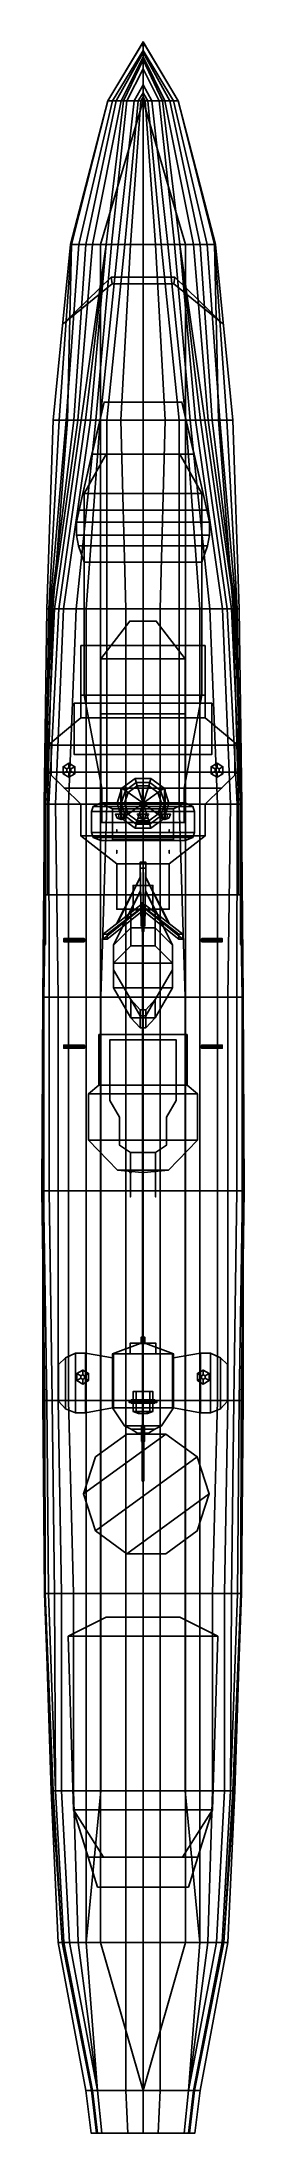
# Model space of a CAD drawing. Extents: x -5 to 5, y -53 to 52.
import ezdxf

# ---------------------------------------------------------------- set-up
doc = ezdxf.new("R2010")
doc.units = 0
doc.layers.get('0').update_dxf_attribs({"linetype": 'CONTINUOUS'})

msp = doc.modelspace()

# ---------------------------------------------------------------- linework, layer by layer
for points in [[(0, 52.5, 6.83), (0, 52.49, 6.62), (-1.78, 49.53, 5.99), (-1.78, 49.53, 6.21)], [(0, 52.5, 6.83), (0, 52.5, 6.83), (-1.78, 49.53, 6.21), (0, 49.53, 6.23)], [(0, 52.49, 6.62), (0, 52.07, 5.67), (-1.54, 49.53, 5.67), (-1.78, 49.53, 5.99)], [(0, 52.07, 5.67), (0, 51.97, 5.39), (-1.35, 49.53, 5.39), (-1.54, 49.53, 5.67)], [(0, 51.97, 5.39), (0, 51.75, 4.77), (-1.1, 49.53, 4.77), (-1.35, 49.53, 5.39)], [(0, 51.75, 4.77), (0, 51.59, 4.27), (-0.99, 49.53, 4.27), (-1.1, 49.53, 4.77)], [(0, 51.59, 4.27), (0, 51.14, 2.89), (-0.81, 49.53, 2.89), (-0.99, 49.53, 4.27)], [(0, 52.35, 6.79), (-0.04, 52.31, 6.79), (-0.04, 52.31, 10), (0, 52.35, 10)], [(0.04, 52.31, 10), (0, 52.35, 10), (-0.04, 52.31, 10), (0, 52.27, 10)], [(-0.04, 52.31, 6.79), (0, 52.27, 6.78), (0, 52.27, 10), (-0.04, 52.31, 10)], [(1.78, 49.53, 6.21), (1.78, 49.53, 5.99), (0, 52.49, 6.62), (0, 52.5, 6.83)], [(0, 49.53, 6.23), (1.78, 49.53, 6.21), (0, 52.5, 6.83)], [(1.78, 49.53, 5.99), (1.54, 49.53, 5.67), (0, 52.07, 5.67), (0, 52.49, 6.62)], [(0.04, 52.31, 6.79), (0, 52.35, 6.79), (0, 52.35, 10), (0.04, 52.31, 10)], [(0, 52.27, 6.78), (0.04, 52.31, 6.79), (0.04, 52.31, 10), (0, 52.27, 10)], [(1.54, 49.53, 5.67), (1.35, 49.53, 5.39), (0, 51.97, 5.39), (0, 52.07, 5.67)], [(1.35, 49.53, 5.39), (1.1, 49.53, 4.77), (0, 51.75, 4.77), (0, 51.97, 5.39)], [(1.1, 49.53, 4.77), (0.99, 49.53, 4.27), (0, 51.59, 4.27), (0, 51.75, 4.77)], [(0.99, 49.53, 4.27), (0.81, 49.53, 2.89), (0, 51.14, 2.89), (0, 51.59, 4.27)], [(0, 51.14, 2.89), (0, 50.33, 0.04), (-0.44, 49.53, 0.04), (-0.81, 49.53, 2.89)], [(0.81, 49.53, 2.89), (0.44, 49.53, 0.04), (0, 50.33, 0.04), (0, 51.14, 2.89)], [(-1.78, 49.53, 6.21), (-1.78, 49.53, 5.99), (-3.6, 42.3, 5.27), (-3.66, 42.3, 5.46)], [(-1.78, 49.53, 6.21), (-1.78, 49.53, 6.21), (-3.66, 42.3, 5.46), (-3.61, 42.3, 5.53)], [(0, 49.53, 6.23), (-1.78, 49.53, 6.21), (-3.61, 42.3, 5.53), (-2.14, 42.3, 5.55)], [(-1.78, 49.53, 5.99), (-1.54, 49.53, 5.67), (-3.23, 42.3, 4.77), (-3.6, 42.3, 5.27)], [(-1.54, 49.53, 5.67), (-1.35, 49.53, 5.39), (-2.88, 42.3, 4.01), (-3.23, 42.3, 4.77)], [(-1.35, 49.53, 5.39), (-1.1, 49.53, 4.77), (-2.54, 42.3, 2.89), (-2.88, 42.3, 4.01)], [(-1.1, 49.53, 4.77), (-0.99, 49.53, 4.27), (-1.85, 42.3, 0.04), (-2.54, 42.3, 2.89)], [(0, 49.53, 6.23), (0, 49.53, 6.23), (-2.14, 42.3, 5.55), (0, 42.3, 5.6)], [(-0.99, 49.53, 4.27), (-0.81, 49.53, 2.89), (-1.59, 42.3, -0.83), (-1.85, 42.3, 0.04)], [(-0.81, 49.53, 2.89), (-0.44, 49.53, 0.04), (-1.25, 42.3, -1.58), (-1.59, 42.3, -0.83)], [(-0.44, 49.53, 0.04), (-0.24, 49.53, -1.58), (-0.91, 42.3, -2.13), (-1.25, 42.3, -1.58)], [(-0.24, 49.53, -1.58), (-0.11, 49.53, -2.61), (-0.63, 42.3, -2.45), (-0.91, 42.3, -2.13)], [(0, 42.3, -2.91), (-0.63, 42.3, -2.45), (-0.11, 49.53, -2.61), (0, 49.53, -2.91)], [(0, 50.33, 0.04), (0, 49.93, -1.58), (-0.24, 49.53, -1.58), (-0.44, 49.53, 0.04)], [(0, 49.93, -1.58), (0, 49.72, -2.61), (-0.11, 49.53, -2.61), (-0.24, 49.53, -1.58)], [(0, 49.53, -2.91), (-0.11, 49.53, -2.61), (0, 49.72, -2.61), (0, 49.65, -2.91)], [(0.44, 49.53, 0.04), (0.24, 49.53, -1.58), (0, 49.93, -1.58), (0, 50.33, 0.04)], [(0.24, 49.53, -1.58), (0.11, 49.53, -2.61), (0, 49.72, -2.61), (0, 49.93, -1.58)], [(0, 49.65, -2.91), (0, 49.72, -2.61), (0.11, 49.53, -2.61), (0, 49.53, -2.91)], [(0, 49.53, -2.91), (0.11, 49.53, -2.61), (0.63, 42.3, -2.45), (0, 42.3, -2.91)], [(0, 42.3, 5.6), (2.14, 42.3, 5.55), (0, 49.53, 6.23)], [(2.14, 42.3, 5.55), (3.61, 42.3, 5.53), (1.78, 49.53, 6.21), (0, 49.53, 6.23)], [(0.91, 42.3, -2.13), (0.63, 42.3, -2.45), (0.11, 49.53, -2.61), (0.24, 49.53, -1.58)], [(1.25, 42.3, -1.58), (0.91, 42.3, -2.13), (0.24, 49.53, -1.58), (0.44, 49.53, 0.04)], [(1.59, 42.3, -0.83), (1.25, 42.3, -1.58), (0.44, 49.53, 0.04), (0.81, 49.53, 2.89)], [(1.85, 42.3, 0.04), (1.59, 42.3, -0.83), (0.81, 49.53, 2.89), (0.99, 49.53, 4.27)], [(2.54, 42.3, 2.89), (1.85, 42.3, 0.04), (0.99, 49.53, 4.27), (1.1, 49.53, 4.77)], [(2.88, 42.3, 4.01), (2.54, 42.3, 2.89), (1.1, 49.53, 4.77), (1.35, 49.53, 5.39)], [(3.23, 42.3, 4.77), (2.88, 42.3, 4.01), (1.35, 49.53, 5.39), (1.54, 49.53, 5.67)], [(3.6, 42.3, 5.27), (3.23, 42.3, 4.77), (1.54, 49.53, 5.67), (1.78, 49.53, 5.99)], [(3.66, 42.3, 5.46), (3.6, 42.3, 5.27), (1.78, 49.53, 5.99), (1.78, 49.53, 6.21)], [(3.61, 42.3, 5.53), (3.66, 42.3, 5.46), (1.78, 49.53, 6.21)], [(-3.66, 42.3, 5.46), (-3.6, 42.3, 5.27), (-4.23, 33.46, 4.51), (-4.53, 33.46, 5.33)], [(-3.61, 42.3, 5.53), (-3.66, 42.3, 5.46), (-4.53, 33.46, 5.33), (-3.8, 33.46, 5.48)], [(-3.6, 42.3, 5.27), (-3.23, 42.3, 4.77), (-3.87, 33.46, 3.31), (-4.23, 33.46, 4.51)], [(-3.23, 42.3, 4.77), (-2.88, 42.3, 4.01), (-3.49, 33.46, 1.33), (-3.87, 33.46, 3.31)], [(-2.14, 42.3, 5.55), (-3.61, 42.3, 5.53), (-3.8, 33.46, 5.48), (-2.14, 33.46, 5.55)], [(-2.88, 42.3, 4.01), (-2.54, 42.3, 2.89), (-3.28, 33.46, 0.07), (-3.49, 33.46, 1.33)], [(-2.54, 42.3, 2.89), (-1.85, 42.3, 0.04), (-3.12, 33.46, -0.54), (-3.28, 33.46, 0.07)], [(-1.85, 42.3, 0.04), (-1.85, 42.3, 0.04), (-2.89, 33.46, -1.2), (-3.12, 33.46, -0.54)], [(-1.85, 42.3, 0.04), (-1.85, 42.3, 0.04), (-2.65, 33.46, -1.58), (-2.89, 33.46, -1.2)], [(-1.85, 42.3, 0.04), (-1.59, 42.3, -0.83), (-2.37, 33.46, -1.92), (-2.65, 33.46, -1.58)], [(-1.59, 42.3, -0.83), (-1.25, 42.3, -1.58), (-2.16, 33.46, -2.13), (-2.37, 33.46, -1.92)], [(-1.25, 42.3, -1.58), (-0.91, 42.3, -2.13), (-1.82, 33.46, -2.34), (-2.16, 33.46, -2.13)], [(0, 42.3, 5.6), (-2.14, 42.3, 5.55), (-2.14, 33.46, 5.55), (0, 33.46, 5.6)], [(-0.91, 42.3, -2.13), (-0.63, 42.3, -2.45), (-1.12, 33.46, -2.65), (-1.82, 33.46, -2.34)], [(0, 33.46, -2.91), (-1.12, 33.46, -2.65), (-0.63, 42.3, -2.45), (0, 42.3, -2.91)], [(0, 42.3, -2.91), (0.63, 42.3, -2.45), (1.12, 33.46, -2.65), (0, 33.46, -2.91)], [(0, 33.46, 5.6), (2.14, 33.46, 5.55), (2.14, 42.3, 5.55), (0, 42.3, 5.6)], [(1.82, 33.46, -2.34), (1.12, 33.46, -2.65), (0.63, 42.3, -2.45), (0.91, 42.3, -2.13)], [(2.16, 33.46, -2.13), (1.82, 33.46, -2.34), (0.91, 42.3, -2.13), (1.25, 42.3, -1.58)], [(2.37, 33.46, -1.92), (2.16, 33.46, -2.13), (1.25, 42.3, -1.58), (1.59, 42.3, -0.83)], [(2.65, 33.46, -1.58), (2.37, 33.46, -1.92), (1.59, 42.3, -0.83), (1.85, 42.3, 0.04)], [(3.28, 33.46, 0.07), (3.12, 33.46, -0.54), (1.85, 42.3, 0.04), (2.54, 42.3, 2.89)], [(2.89, 33.46, -1.2), (2.65, 33.46, -1.58), (1.85, 42.3, 0.04)], [(3.12, 33.46, -0.54), (2.89, 33.46, -1.2), (1.85, 42.3, 0.04)], [(2.14, 33.46, 5.55), (3.8, 33.46, 5.48), (3.61, 42.3, 5.53), (2.14, 42.3, 5.55)], [(3.49, 33.46, 1.33), (3.28, 33.46, 0.07), (2.54, 42.3, 2.89), (2.88, 42.3, 4.01)], [(3.87, 33.46, 3.31), (3.49, 33.46, 1.33), (2.88, 42.3, 4.01), (3.23, 42.3, 4.77)], [(4.23, 33.46, 4.51), (3.87, 33.46, 3.31), (3.23, 42.3, 4.77), (3.6, 42.3, 5.27)], [(4.53, 33.46, 5.33), (4.23, 33.46, 4.51), (3.6, 42.3, 5.27), (3.66, 42.3, 5.46)], [(3.8, 33.46, 5.48), (4.53, 33.46, 5.33), (3.66, 42.3, 5.46), (3.61, 42.3, 5.53)], [(-4, 38.32, 5.55), (-4, 38.32, 5.61), (-1.61, 40.65, 6.47), (-1.55, 40.31, 5.55)], [(-1.55, 40.31, 5.55), (-1.61, 40.65, 6.47), (-4, 38.32, 5.61), (-4, 38.32, 5.55)], [(1.55, 40.31, 5.55), (1.61, 40.65, 6.47), (-1.61, 40.65, 6.47), (-1.55, 40.31, 5.55)], [(-1.55, 40.31, 5.55), (-1.61, 40.65, 6.47), (1.61, 40.65, 6.47), (1.55, 40.31, 5.55)], [(1.55, 40.31, 5.55), (1.61, 40.65, 6.47), (4, 38.32, 5.61), (4, 38.32, 5.55)], [(4, 38.32, 5.55), (4, 38.32, 5.61), (1.61, 40.65, 6.47), (1.55, 40.31, 5.55)], [(-2.57, 31.75, 7.61), (-1.96, 34.37, 8.42), (-2.36, 32.64, 8.26), (-3.03, 29.76, 7.5)], [(-3.03, 29.76, 7.5), (-2.36, 32.64, 8.26), (-1.96, 34.37, 8.42), (-2.57, 31.75, 7.61)], [(-2.57, 31.75, 7.61), (-1.96, 34.37, 8.42), (1.96, 34.37, 8.42), (2.57, 31.75, 7.61)], [(2.57, 31.75, 7.61), (1.96, 34.37, 8.42), (-1.96, 34.37, 8.42), (-2.57, 31.75, 7.61)], [(2.57, 31.75, 7.61), (1.96, 34.37, 8.42), (2.36, 32.64, 8.26), (3.03, 29.76, 7.5)], [(3.03, 29.76, 7.5), (2.36, 32.64, 8.26), (1.96, 34.37, 8.42), (2.57, 31.75, 7.61)], [(-4.53, 33.46, 5.33), (-4.23, 33.46, 4.51), (-4.74, 23.96, 4.15), (-4.84, 23.96, 5.29)], [(-3.8, 33.46, 5.48), (-4.53, 33.46, 5.33), (-4.84, 23.96, 5.29), (-4.54, 23.96, 5.34)], [(-4.23, 33.46, 4.51), (-3.87, 33.46, 3.31), (-4.69, 23.96, 2.83), (-4.74, 23.96, 4.15)], [(-3.87, 33.46, 3.31), (-3.49, 33.46, 1.33), (-4.65, 23.96, 1.33), (-4.69, 23.96, 2.83)], [(-3.49, 33.46, 1.33), (-3.28, 33.46, 0.07), (-4.61, 23.96, 0.07), (-4.65, 23.96, 1.33)], [(-3.28, 33.46, 0.07), (-3.12, 33.46, -0.54), (-4.46, 23.96, -0.54), (-4.61, 23.96, 0.07)], [(-2.14, 33.46, 5.55), (-3.8, 33.46, 5.48), (-4.54, 23.96, 5.34), (-2.14, 23.96, 5.44)], [(-3.12, 33.46, -0.54), (-2.89, 33.46, -1.2), (-4.24, 23.96, -1.2), (-4.46, 23.96, -0.54)], [(-2.89, 33.46, -1.2), (-2.65, 33.46, -1.58), (-4.01, 23.96, -1.58), (-4.24, 23.96, -1.2)], [(-2.65, 33.46, -1.58), (-2.37, 33.46, -1.92), (-3.37, 23.96, -2.08), (-4.01, 23.96, -1.58)], [(-2.37, 33.46, -1.92), (-2.16, 33.46, -2.13), (-2.86, 23.96, -2.34), (-3.37, 23.96, -2.08)], [(-2.16, 33.46, -2.13), (-1.82, 33.46, -2.34), (-1.82, 23.96, -2.62), (-2.86, 23.96, -2.34)], [(0, 33.46, 5.6), (-2.14, 33.46, 5.55), (-2.14, 23.96, 5.44), (0, 23.96, 5.46)], [(-1.82, 33.46, -2.34), (-1.12, 33.46, -2.65), (-0.87, 23.96, -2.79), (-1.82, 23.96, -2.62)], [(0, 23.96, -2.91), (-0.87, 23.96, -2.79), (-1.12, 33.46, -2.65), (0, 33.46, -2.91)], [(0, 33.46, -2.91), (1.12, 33.46, -2.65), (0.87, 23.96, -2.79), (0, 23.96, -2.91)], [(0, 23.96, 5.46), (2.14, 23.96, 5.44), (2.14, 33.46, 5.55), (0, 33.46, 5.6)], [(1.82, 23.96, -2.62), (0.87, 23.96, -2.79), (1.12, 33.46, -2.65), (1.82, 33.46, -2.34)], [(2.86, 23.96, -2.34), (1.82, 23.96, -2.62), (1.82, 33.46, -2.34), (2.16, 33.46, -2.13)], [(2.14, 23.96, 5.44), (4.54, 23.96, 5.34), (3.8, 33.46, 5.48), (2.14, 33.46, 5.55)], [(3.37, 23.96, -2.08), (2.86, 23.96, -2.34), (2.16, 33.46, -2.13), (2.37, 33.46, -1.92)], [(4.01, 23.96, -1.58), (3.37, 23.96, -2.08), (2.37, 33.46, -1.92), (2.65, 33.46, -1.58)], [(4.24, 23.96, -1.2), (4.01, 23.96, -1.58), (2.65, 33.46, -1.58), (2.89, 33.46, -1.2)], [(4.46, 23.96, -0.54), (4.24, 23.96, -1.2), (2.89, 33.46, -1.2), (3.12, 33.46, -0.54)], [(4.61, 23.96, 0.07), (4.46, 23.96, -0.54), (3.12, 33.46, -0.54), (3.28, 33.46, 0.07)], [(4.65, 23.96, 1.33), (4.61, 23.96, 0.07), (3.28, 33.46, 0.07), (3.49, 33.46, 1.33)], [(4.69, 23.96, 2.83), (4.65, 23.96, 1.33), (3.49, 33.46, 1.33), (3.87, 33.46, 3.31)], [(4.54, 23.96, 5.34), (4.84, 23.96, 5.29), (4.53, 33.46, 5.33), (3.8, 33.46, 5.48)], [(4.74, 23.96, 4.15), (4.69, 23.96, 2.83), (3.87, 33.46, 3.31), (4.23, 33.46, 4.51)], [(4.84, 23.96, 5.29), (4.74, 23.96, 4.15), (4.23, 33.46, 4.51), (4.53, 33.46, 5.33)], [(3.03, 29.76, 7.5), (2.57, 31.75, 7.61), (-2.57, 31.75, 7.61), (-3.03, 29.76, 7.5)], [(-3.03, 29.76, 7.5), (-2.57, 31.75, 7.61), (2.57, 31.75, 7.61), (3.03, 29.76, 7.5)], [(-1.86, 31.75, 7.61), (-1.86, 31.75, 5.45), (-2.96, 29.76, 5.45), (-2.96, 29.76, 7.5)], [(1.86, 31.75, 7.61), (1.86, 31.75, 5.45), (-1.86, 31.75, 5.45), (-1.86, 31.75, 7.61)], [(2.96, 29.76, 5.45), (1.86, 31.75, 5.45), (1.86, 31.75, 7.61), (2.96, 29.76, 7.5)], [(-3.22, 28.92, 7.5), (-3.03, 29.76, 7.5), (3.03, 29.76, 7.5), (3.22, 28.92, 7.5)], [(3.22, 28.92, 7.5), (3.03, 29.76, 7.5), (-3.03, 29.76, 7.5), (-3.22, 28.92, 7.5)], [(-2.96, 29.76, 7.5), (-2.96, 29.76, 5.45), (2.96, 29.76, 5.45), (2.96, 29.76, 7.5)], [(-2.96, 29.76, 7.5), (-2.96, 29.76, 5.45), (-2.96, 19.61, 5.32), (-2.96, 19.61, 7.5)], [(2.96, 29.76, 7.5), (2.96, 29.76, 5.45), (-2.96, 29.76, 5.45), (-2.96, 29.76, 7.5)], [(2.96, 19.61, 5.32), (2.96, 29.76, 5.45), (2.96, 29.76, 7.5), (2.96, 19.61, 7.5)], [(3.35, 28.33, 7.5), (3.22, 28.92, 7.5), (-3.22, 28.92, 7.5), (-3.35, 28.33, 7.5)], [(-3.35, 28.33, 7.5), (-3.22, 28.92, 7.5), (3.22, 28.92, 7.5), (3.35, 28.33, 7.5)], [(3.35, 27.67, 7.5), (3.35, 28.33, 7.5), (-3.35, 28.33, 7.5), (-3.35, 27.67, 7.5)], [(-3.35, 27.67, 7.5), (-3.35, 28.33, 7.5), (3.35, 28.33, 7.5), (3.35, 27.67, 7.5)], [(-3.25, 27.13, 7.5), (-3.35, 27.67, 7.5), (3.35, 27.67, 7.5), (3.25, 27.13, 7.5)], [(3.25, 27.13, 7.5), (3.35, 27.67, 7.5), (-3.35, 27.67, 7.5), (-3.25, 27.13, 7.5)], [(-2.96, 26.31, 7.5), (-3.25, 27.13, 7.5), (3.25, 27.13, 7.5), (2.96, 26.31, 7.5)], [(2.96, 26.31, 7.5), (3.25, 27.13, 7.5), (-3.25, 27.13, 7.5), (-2.96, 26.31, 7.5)], [(2.96, 22.11, 7.5), (2.96, 26.31, 7.5), (-2.96, 26.31, 7.5), (-2.96, 22.11, 7.5)], [(-4.54, 23.96, 5.34), (-4.84, 23.96, 5.29), (-4.98, 14.13, 5.25), (-4.82, 14.13, 5.3)], [(-4.84, 23.96, 5.29), (-4.74, 23.96, 4.15), (-4.92, 14.13, 4.84), (-4.98, 14.13, 5.25)], [(-4.61, 23.96, 0.07), (-4.46, 23.96, -0.54), (-4.91, 14.13, -0.54), (-4.97, 14.13, 0.07)], [(-4.69, 23.96, 2.83), (-4.65, 23.96, 1.33), (-4.97, 14.13, 1.33), (-4.92, 14.13, 2.83)], [(-4.65, 23.96, 1.33), (-4.61, 23.96, 0.07), (-4.97, 14.13, 0.07), (-4.97, 14.13, 1.33)], [(-4.74, 23.96, 4.15), (-4.69, 23.96, 2.83), (-4.92, 14.13, 2.83), (-4.92, 14.13, 4.84)], [(-4.46, 23.96, -0.54), (-4.24, 23.96, -1.2), (-4.75, 14.13, -1.2), (-4.91, 14.13, -0.54)], [(-2.14, 23.96, 5.44), (-4.54, 23.96, 5.34), (-4.82, 14.13, 5.3), (-2.14, 14.13, 5.44)], [(-4.24, 23.96, -1.2), (-4.01, 23.96, -1.58), (-4.41, 14.13, -1.78), (-4.75, 14.13, -1.2)], [(-4.01, 23.96, -1.58), (-3.37, 23.96, -2.08), (-3.75, 14.13, -2.24), (-4.41, 14.13, -1.78)], [(-3.37, 23.96, -2.08), (-2.86, 23.96, -2.34), (-2.86, 14.13, -2.58), (-3.75, 14.13, -2.24)], [(-2.86, 23.96, -2.34), (-1.82, 23.96, -2.62), (-1.82, 14.13, -2.8), (-2.86, 14.13, -2.58)], [(0, 23.96, 5.46), (-2.14, 23.96, 5.44), (-2.14, 14.13, 5.44), (0, 14.13, 5.46)], [(-0.67, 23.34, 10.65), (-0.67, 23.34, 7.5), (-2.12, 21.45, 7.5), (-2.12, 21.45, 11.21)], [(2.12, 21.45, 11.21), (0.67, 23.34, 10.65), (-0.67, 23.34, 10.65), (-2.12, 21.45, 11.21)], [(-1.82, 23.96, -2.62), (-0.87, 23.96, -2.79), (-0.87, 14.13, -2.87), (-1.82, 14.13, -2.8)], [(0, 14.13, -2.91), (-0.87, 14.13, -2.87), (-0.87, 23.96, -2.79), (0, 23.96, -2.91)], [(0.67, 23.34, 10.65), (0.67, 23.34, 7.5), (-0.67, 23.34, 7.5), (-0.67, 23.34, 10.65)], [(0, 23.96, -2.91), (0.87, 23.96, -2.79), (0.87, 14.13, -2.87), (0, 14.13, -2.91)], [(0, 14.13, 5.46), (2.14, 14.13, 5.44), (2.14, 23.96, 5.44), (0, 23.96, 5.46)], [(2.12, 21.45, 7.5), (0.67, 23.34, 7.5), (0.67, 23.34, 10.65), (2.12, 21.45, 11.21)], [(1.82, 14.13, -2.8), (0.87, 14.13, -2.87), (0.87, 23.96, -2.79), (1.82, 23.96, -2.62)], [(2.86, 14.13, -2.58), (1.82, 14.13, -2.8), (1.82, 23.96, -2.62), (2.86, 23.96, -2.34)], [(2.14, 14.13, 5.44), (4.82, 14.13, 5.3), (4.54, 23.96, 5.34), (2.14, 23.96, 5.44)], [(3.75, 14.13, -2.24), (2.86, 14.13, -2.58), (2.86, 23.96, -2.34), (3.37, 23.96, -2.08)], [(4.41, 14.13, -1.78), (3.75, 14.13, -2.24), (3.37, 23.96, -2.08), (4.01, 23.96, -1.58)], [(4.75, 14.13, -1.2), (4.41, 14.13, -1.78), (4.01, 23.96, -1.58), (4.24, 23.96, -1.2)], [(4.91, 14.13, -0.54), (4.75, 14.13, -1.2), (4.24, 23.96, -1.2), (4.46, 23.96, -0.54)], [(4.97, 14.13, 0.07), (4.91, 14.13, -0.54), (4.46, 23.96, -0.54), (4.61, 23.96, 0.07)], [(4.82, 14.13, 5.3), (4.98, 14.13, 5.25), (4.84, 23.96, 5.29), (4.54, 23.96, 5.34)], [(4.97, 14.13, 1.33), (4.97, 14.13, 0.07), (4.61, 23.96, 0.07), (4.65, 23.96, 1.33)], [(4.92, 14.13, 2.83), (4.97, 14.13, 1.33), (4.65, 23.96, 1.33), (4.69, 23.96, 2.83)], [(4.92, 14.13, 4.84), (4.92, 14.13, 2.83), (4.69, 23.96, 2.83), (4.74, 23.96, 4.15)], [(4.98, 14.13, 5.25), (4.92, 14.13, 4.84), (4.74, 23.96, 4.15), (4.84, 23.96, 5.29)], [(3.13, 19.61, 7.5), (3.13, 22.11, 7.5), (-3.13, 22.11, 7.5), (-3.13, 19.61, 7.5)], [(-3.13, 19.61, 7.5), (-3.13, 22.11, 7.5), (3.13, 22.11, 7.5), (3.13, 19.61, 7.5)], [(-2.12, 21.45, 11.21), (-2.12, 21.45, 9.34), (2.12, 21.45, 9.34), (2.12, 21.45, 11.21)], [(-2.12, 21.45, 11.21), (-2.12, 21.45, 7.5), (-2.12, 19.61, 7.5), (-2.12, 19.61, 11.21)], [(2.12, 21.45, 11.21), (-2.12, 21.45, 11.21), (-2.12, 18.68, 11.21), (2.12, 18.68, 11.21)], [(2.12, 19.61, 7.5), (2.12, 21.45, 7.5), (2.12, 21.45, 11.21), (2.12, 19.61, 11.21)], [(-3.46, 16.62, 9.34), (-3.46, 19.21, 9.34), (3.46, 19.21, 9.34), (3.46, 16.62, 9.34)], [(3.46, 16.62, 9.34), (3.46, 19.21, 9.34), (-3.46, 19.21, 9.34), (-3.46, 16.62, 9.34)], [(-3.46, 16.62, 9.34), (-3.46, 19.21, 9.34), (-3.46, 19.21, 10.34), (-3.46, 16.62, 10.34)], [(-3.46, 16.62, 10.34), (-3.46, 19.21, 10.34), (-3.46, 19.21, 9.34), (-3.46, 16.62, 9.34)], [(-3.46, 19.21, 10.34), (-2.12, 19.21, 10.34), (-2.12, 19.21, 9.34), (-3.46, 19.21, 9.34)], [(-3.46, 19.21, 9.34), (-2.12, 19.21, 9.34), (-2.12, 19.21, 10.34), (-3.46, 19.21, 10.34)], [(3.13, 18.47, 7.45), (3.13, 19.61, 7.5), (-3.13, 19.61, 7.5), (-3.13, 18.47, 7.45)], [(-3.13, 18.47, 7.45), (-3.13, 19.61, 7.5), (3.13, 19.61, 7.5), (3.13, 18.47, 7.45)], [(-3.13, 18.47, 7.45), (-3.13, 19.61, 7.5), (-3.13, 19.61, 8.43), (-3.13, 18.47, 8.43)], [(-3.13, 18.47, 8.43), (-3.13, 19.61, 8.43), (-3.13, 19.61, 7.5), (-3.13, 18.47, 7.45)], [(-2.96, 19.61, 7.5), (-2.96, 19.61, 5.32), (2.96, 19.61, 5.32), (2.96, 19.61, 7.5)], [(-2.96, 19.61, 7.5), (-2.96, 19.61, 5.32), (-2.08, 14.93, 5.32), (-2.08, 14.93, 7.34)], [(2.96, 19.61, 7.5), (2.96, 19.61, 5.32), (-2.96, 19.61, 5.32), (-2.96, 19.61, 7.5)], [(-2.12, 19.61, 9.34), (-2.12, 19.61, 7.5), (-2.12, 14.93, 7.34), (-2.12, 14.93, 9.34)], [(-2.12, 19.61, 11.21), (-2.12, 19.61, 9.34), (-2.12, 18.68, 9.34), (-2.12, 18.68, 11.21)], [(2.08, 14.93, 5.32), (2.96, 19.61, 5.32), (2.96, 19.61, 7.5), (2.08, 14.93, 7.34)], [(2.12, 14.93, 7.34), (2.12, 19.61, 7.5), (2.12, 19.61, 9.34), (2.12, 14.93, 9.34)], [(2.12, 18.68, 9.34), (2.12, 19.61, 9.34), (2.12, 19.61, 11.21), (2.12, 18.68, 11.21)], [(2.12, 19.21, 9.34), (3.46, 19.21, 9.34), (3.46, 19.21, 10.34), (2.12, 19.21, 10.34)], [(2.12, 19.21, 10.34), (3.46, 19.21, 10.34), (3.46, 19.21, 9.34), (2.12, 19.21, 9.34)], [(3.13, 18.47, 8.43), (3.13, 19.61, 8.43), (3.13, 19.61, 7.5), (3.13, 18.47, 7.45)], [(3.13, 18.47, 7.45), (3.13, 19.61, 7.5), (3.13, 19.61, 8.43), (3.13, 18.47, 8.43)], [(3.46, 16.62, 9.34), (3.46, 19.21, 9.34), (3.46, 19.21, 10.34), (3.46, 16.62, 10.34)], [(3.46, 16.62, 10.34), (3.46, 19.21, 10.34), (3.46, 19.21, 9.34), (3.46, 16.62, 9.34)], [(4.78, 17.1, 7.41), (3.13, 18.47, 7.45), (-3.13, 18.47, 7.45), (-4.78, 17.1, 7.41)], [(-4.78, 17.1, 7.41), (-3.13, 18.47, 7.45), (3.13, 18.47, 7.45), (4.78, 17.1, 7.41)], [(-4.78, 17.1, 8.36), (-3.13, 18.47, 8.43), (-3.13, 18.47, 7.45), (-4.78, 17.1, 7.41)], [(-4.78, 17.1, 7.41), (-3.13, 18.47, 7.45), (-3.13, 18.47, 8.43), (-4.78, 17.1, 8.36)], [(2.12, 18.68, 11.21), (-2.12, 18.68, 11.21), (-2.12, 18.68, 9.34), (2.12, 18.68, 9.34)], [(-2.12, 14.19, 11.21), (-2.12, 18.68, 11.21), (-2.12, 18.68, 9.34), (-2.12, 14.19, 9.34)], [(-2.12, 14.19, 9.34), (-2.12, 18.68, 9.34), (-2.12, 18.68, 11.21), (-2.12, 14.19, 11.21)], [(2.12, 14.19, 11.21), (2.12, 18.68, 11.21), (2.12, 18.68, 9.34), (2.12, 14.19, 9.34)], [(2.12, 14.19, 9.34), (2.12, 18.68, 9.34), (2.12, 18.68, 11.21), (2.12, 14.19, 11.21)], [(4.78, 17.1, 8.36), (3.13, 18.47, 8.43), (3.13, 18.47, 7.45), (4.78, 17.1, 7.41)], [(4.78, 17.1, 7.41), (3.13, 18.47, 7.45), (3.13, 18.47, 8.43), (4.78, 17.1, 8.36)], [(-4.78, 15.73, 7.37), (-4.78, 17.1, 7.41), (4.78, 17.1, 7.41), (4.78, 15.73, 7.37)], [(4.78, 15.73, 7.37), (4.78, 17.1, 7.41), (-4.78, 17.1, 7.41), (-4.78, 15.73, 7.37)], [(-4.78, 15.73, 7.37), (-4.78, 17.1, 7.41), (-4.78, 17.1, 8.36), (-4.78, 15.73, 8.36)], [(-4.78, 15.73, 8.36), (-4.78, 17.1, 8.36), (-4.78, 17.1, 7.41), (-4.78, 15.73, 7.37)], [(-4.62, 16.95, 7.4), (-4.62, 17.1, 7.41), (-4.62, 17.1, 5.32), (-4.62, 16.95, 5.32)], [(-4.62, 16.95, 5.32), (-4.62, 17.1, 5.32), (-4.62, 17.1, 7.41), (-4.62, 16.95, 7.4)], [(-4.62, 16.95, 6.46), (-4.62, 16.95, 6.73), (-4.62, 16.41, 5.62), (-4.62, 16.41, 5.38)], [(-4.62, 16.41, 5.38), (-4.62, 16.41, 5.62), (-4.62, 16.95, 6.73), (-4.62, 16.95, 6.46)], [(4.62, 16.95, 5.32), (4.62, 17.1, 5.32), (4.62, 17.1, 7.41), (4.62, 16.95, 7.4)], [(4.62, 16.95, 7.4), (4.62, 17.1, 7.41), (4.62, 17.1, 5.32), (4.62, 16.95, 5.32)], [(4.62, 16.95, 6.46), (4.62, 16.95, 6.73), (4.62, 16.41, 5.62), (4.62, 16.41, 5.38)], [(4.62, 16.41, 5.38), (4.62, 16.41, 5.62), (4.62, 16.95, 6.73), (4.62, 16.95, 6.46)], [(4.78, 15.73, 8.36), (4.78, 17.1, 8.36), (4.78, 17.1, 7.41), (4.78, 15.73, 7.37)], [(4.78, 15.73, 7.37), (4.78, 17.1, 7.41), (4.78, 17.1, 8.36), (4.78, 15.73, 8.36)], [(-4.62, 16.26, 5.32), (-4.62, 16.41, 5.32), (-4.62, 16.41, 7.38), (-4.62, 16.26, 7.38)], [(-4.62, 16.26, 7.38), (-4.62, 16.41, 7.38), (-4.62, 16.41, 5.32), (-4.62, 16.26, 5.32)], [(-4.62, 15.76, 6.4), (-4.62, 15.76, 6.67), (-4.62, 16.26, 5.56), (-4.62, 16.26, 5.32)], [(-4.62, 16.26, 5.32), (-4.62, 16.26, 5.56), (-4.62, 15.76, 6.67), (-4.62, 15.76, 6.4)], [(-3.83, 15.9, 8.3), (-3.73, 15.96, 8.3), (-3.73, 16.19, 7.38), (-4.03, 16.01, 7.38)], [(-3.83, 15.78, 8.3), (-3.83, 15.9, 8.3), (-4.03, 16.01, 7.38), (-4.03, 15.66, 7.37)], [(-3.73, 15.96, 8.3), (-3.63, 15.9, 8.3), (-3.43, 16.01, 7.38), (-3.73, 16.19, 7.38)], [(-3.63, 15.9, 8.3), (-3.63, 15.78, 8.3), (-3.43, 15.66, 7.37), (-3.43, 16.01, 7.38)], [(-3.46, 16.62, 9.34), (-2.12, 16.62, 9.34), (-2.12, 16.62, 10.34), (-3.46, 16.62, 10.34)], [(-3.46, 16.62, 10.34), (-2.12, 16.62, 10.34), (-2.12, 16.62, 9.34), (-3.46, 16.62, 9.34)], [(2.12, 16.62, 9.34), (-2.12, 16.62, 9.34), (-2.12, 14.19, 9.34), (2.12, 14.19, 9.34)], [(2.12, 16.62, 10.34), (3.46, 16.62, 10.34), (3.46, 16.62, 9.34), (2.12, 16.62, 9.34)], [(2.12, 16.62, 9.34), (3.46, 16.62, 9.34), (3.46, 16.62, 10.34), (2.12, 16.62, 10.34)], [(3.63, 15.9, 8.3), (3.73, 15.96, 8.3), (3.73, 16.19, 7.38), (3.43, 16.01, 7.38)], [(3.63, 15.78, 8.3), (3.63, 15.9, 8.3), (3.43, 16.01, 7.38), (3.43, 15.66, 7.37)], [(3.73, 15.96, 8.3), (3.83, 15.9, 8.3), (4.03, 16.01, 7.38), (3.73, 16.19, 7.38)], [(3.83, 15.9, 8.3), (3.83, 15.78, 8.3), (4.03, 15.66, 7.37), (4.03, 16.01, 7.38)], [(4.62, 16.26, 7.38), (4.62, 16.41, 7.38), (4.62, 16.41, 5.32), (4.62, 16.26, 5.32)], [(4.62, 16.26, 5.32), (4.62, 16.41, 5.32), (4.62, 16.41, 7.38), (4.62, 16.26, 7.38)], [(4.62, 16.26, 5.32), (4.62, 16.26, 5.56), (4.62, 15.76, 6.67), (4.62, 15.76, 6.4)], [(4.62, 15.76, 6.4), (4.62, 15.76, 6.67), (4.62, 16.26, 5.56), (4.62, 16.26, 5.32)], [(3.96, 14.93, 7.34), (4.78, 15.73, 7.37), (-4.78, 15.73, 7.37), (-3.96, 14.93, 7.34)], [(-3.96, 14.93, 7.34), (-4.78, 15.73, 7.37), (4.78, 15.73, 7.37), (3.96, 14.93, 7.34)], [(-3.96, 14.93, 8.36), (-4.78, 15.73, 8.36), (-4.78, 15.73, 7.37), (-3.96, 14.93, 7.34)], [(-3.96, 14.93, 7.34), (-4.78, 15.73, 7.37), (-4.78, 15.73, 8.36), (-3.96, 14.93, 8.36)], [(-4.62, 15.61, 7.36), (-4.62, 15.76, 7.36), (-4.62, 15.76, 5.32), (-4.62, 15.61, 5.32)], [(-4.62, 15.61, 5.32), (-4.62, 15.76, 5.32), (-4.62, 15.76, 7.36), (-4.62, 15.61, 7.36)], [(-3.73, 15.72, 8.3), (-3.83, 15.78, 8.3), (-4.03, 15.66, 7.37), (-3.73, 15.49, 7.36)], [(-3.13, 14.13, 7.34), (-3.96, 14.93, 7.34), (3.96, 14.93, 7.34), (3.13, 14.13, 7.34)], [(3.13, 14.13, 7.34), (3.96, 14.93, 7.34), (-3.96, 14.93, 7.34), (-3.13, 14.13, 7.34)], [(-3.13, 14.13, 7.34), (-3.96, 14.93, 7.34), (-3.96, 14.93, 8.36), (-3.13, 14.13, 8.36)], [(-3.13, 14.13, 8.36), (-3.96, 14.93, 8.36), (-3.96, 14.93, 7.34), (-3.13, 14.13, 7.34)], [(-3.63, 15.78, 8.3), (-3.73, 15.72, 8.3), (-3.73, 15.49, 7.36), (-3.43, 15.66, 7.37)], [(-2.12, 14.93, 9.34), (-2.12, 14.93, 7.34), (-2.12, 14.19, 7.34), (-2.12, 14.19, 9.34)], [(-2.08, 14.93, 7.34), (-2.08, 14.93, 5.32), (2.08, 14.93, 5.32), (2.08, 14.93, 7.34)], [(-2.08, 14.93, 7.34), (-2.08, 14.93, 5.32), (-2.08, 13.2, 5.32), (-2.08, 13.2, 7.34)], [(2.08, 14.93, 7.34), (2.08, 14.93, 5.32), (-2.08, 14.93, 5.32), (-2.08, 14.93, 7.34)], [(-0.75, 14.71, 12.35), (-1.06, 14.94, 12.15), (-1.31, 14.17, 12.15), (-0.93, 14.17, 12.35)], [(-0.89, 14.82, 11.72), (-1.1, 14.17, 11.72), (-1.31, 14.17, 11.9), (-1.06, 14.94, 11.9)], [(-1.06, 14.94, 11.9), (-1.31, 14.17, 11.9), (-1.31, 14.17, 12.15), (-1.06, 14.94, 12.15)], [(-1.09, 13.36, 13.02), (-1.12, 13.36, 13.04), (-1.12, 14.87, 13.04), (-1.09, 14.87, 13.02)], [(-1.12, 13.36, 13.04), (-1.09, 13.36, 13.06), (-1.09, 14.87, 13.06), (-1.12, 14.87, 13.04)], [(-1.12, 14.87, 13.04), (-1.09, 14.87, 13.06), (-1.09, 14.87, 13.02)], [(-0.89, 14.82, 9.34), (-1.1, 14.17, 9.34), (-1.1, 14.17, 11.72), (-0.89, 14.82, 11.72)], [(-1.1, 13.52, 12.15), (-1.1, 14.78, 12.15), (-1.1, 13.62, 12.8), (-1.1, 13.43, 12.87)], [(-1.1, 13.43, 12.87), (-1.1, 13.62, 12.8), (-1.1, 14.78, 12.15), (-1.1, 13.52, 12.15)], [(-1.09, 13.36, 13.06), (-1.09, 13.36, 13.02), (-1.09, 14.87, 13.02), (-1.09, 14.87, 13.06)], [(-0.29, 15.05, 12.35), (-0.4, 15.42, 12.15), (-1.06, 14.94, 12.15), (-0.75, 14.71, 12.35)], [(-0.34, 15.22, 11.72), (-0.89, 14.82, 11.72), (-1.06, 14.94, 11.9), (-0.4, 15.42, 11.9)], [(-0.4, 15.42, 11.9), (-1.06, 14.94, 11.9), (-1.06, 14.94, 12.15), (-0.4, 15.42, 12.15)], [(-0.34, 15.22, 9.34), (-0.89, 14.82, 9.34), (-0.89, 14.82, 11.72), (-0.34, 15.22, 11.72)], [(0, 14.17, 12.49), (-0.29, 15.05, 12.35), (-0.75, 14.71, 12.35), (0, 14.17, 12.49)], [(0.29, 15.05, 12.35), (0.4, 15.42, 12.15), (-0.4, 15.42, 12.15), (-0.29, 15.05, 12.35)], [(0.34, 15.22, 11.72), (-0.34, 15.22, 11.72), (-0.4, 15.42, 11.9), (0.4, 15.42, 11.9)], [(0.4, 15.42, 11.9), (-0.4, 15.42, 11.9), (-0.4, 15.42, 12.15), (0.4, 15.42, 12.15)], [(0.34, 15.22, 9.34), (-0.34, 15.22, 9.34), (-0.34, 15.22, 11.72), (0.34, 15.22, 11.72)], [(0, 14.17, 12.49), (0.29, 15.05, 12.35), (-0.29, 15.05, 12.35), (0, 14.17, 12.49)], [(-0.02, 13.36, 13.04), (0.01, 13.36, 13.06), (0.01, 14.87, 13.06), (-0.02, 14.87, 13.04)], [(0.01, 13.36, 13.02), (-0.02, 13.36, 13.04), (-0.02, 14.87, 13.04), (0.01, 14.87, 13.02)], [(-0.02, 14.87, 13.04), (0.01, 14.87, 13.06), (0.01, 14.87, 13.02)], [(0, 14.17, 12.49), (0.75, 14.71, 12.35), (0.29, 15.05, 12.35), (0, 14.17, 12.49)], [(0, 13.43, 12.87), (0, 13.62, 12.8), (0, 14.78, 12.15), (0, 13.25, 12.15)], [(0, 13.25, 12.15), (0, 14.78, 12.15), (0, 13.62, 12.8), (0, 13.43, 12.87)], [(0.01, 13.36, 13.06), (0.01, 13.36, 13.02), (0.01, 14.87, 13.02), (0.01, 14.87, 13.06)], [(0.75, 14.71, 12.35), (1.06, 14.94, 12.15), (0.4, 15.42, 12.15), (0.29, 15.05, 12.35)], [(0.89, 14.82, 11.72), (0.34, 15.22, 11.72), (0.4, 15.42, 11.9), (1.06, 14.94, 11.9)], [(0.89, 14.82, 9.34), (0.34, 15.22, 9.34), (0.34, 15.22, 11.72), (0.89, 14.82, 11.72)], [(1.06, 14.94, 11.9), (0.4, 15.42, 11.9), (0.4, 15.42, 12.15), (1.06, 14.94, 12.15)], [(0.93, 14.17, 12.35), (1.31, 14.17, 12.15), (1.06, 14.94, 12.15), (0.75, 14.71, 12.35)], [(1.1, 14.17, 11.72), (0.89, 14.82, 11.72), (1.06, 14.94, 11.9), (1.31, 14.17, 11.9)], [(1.1, 14.17, 9.34), (0.89, 14.82, 9.34), (0.89, 14.82, 11.72), (1.1, 14.17, 11.72)], [(1.31, 14.17, 11.9), (1.06, 14.94, 11.9), (1.06, 14.94, 12.15), (1.31, 14.17, 12.15)], [(1.11, 13.36, 13.02), (1.08, 13.36, 13.04), (1.08, 14.87, 13.04), (1.11, 14.87, 13.02)], [(1.08, 13.36, 13.04), (1.11, 13.36, 13.06), (1.11, 14.87, 13.06), (1.08, 14.87, 13.04)], [(1.08, 14.87, 13.04), (1.11, 14.87, 13.06), (1.11, 14.87, 13.02)], [(1.1, 13.43, 12.87), (1.1, 13.62, 12.8), (1.1, 14.78, 12.15), (1.1, 13.52, 12.15)], [(1.1, 13.52, 12.15), (1.1, 14.78, 12.15), (1.1, 13.62, 12.8), (1.1, 13.43, 12.87)], [(1.11, 13.36, 13.06), (1.11, 13.36, 13.02), (1.11, 14.87, 13.02), (1.11, 14.87, 13.06)], [(2.08, 13.2, 5.32), (2.08, 14.93, 5.32), (2.08, 14.93, 7.34), (2.08, 13.2, 7.34)], [(2.12, 14.19, 7.34), (2.12, 14.93, 7.34), (2.12, 14.93, 9.34), (2.12, 14.19, 9.34)], [(3.13, 14.13, 7.34), (3.96, 14.93, 7.34), (3.96, 14.93, 8.36), (3.13, 14.13, 8.36)], [(3.13, 14.13, 8.36), (3.96, 14.93, 8.36), (3.96, 14.93, 7.34), (3.13, 14.13, 7.34)], [(3.73, 15.72, 8.3), (3.63, 15.78, 8.3), (3.43, 15.66, 7.37), (3.73, 15.49, 7.36)], [(3.83, 15.78, 8.3), (3.73, 15.72, 8.3), (3.73, 15.49, 7.36), (4.03, 15.66, 7.37)], [(3.96, 14.93, 8.36), (4.78, 15.73, 8.36), (4.78, 15.73, 7.37), (3.96, 14.93, 7.34)], [(3.96, 14.93, 7.34), (4.78, 15.73, 7.37), (4.78, 15.73, 8.36), (3.96, 14.93, 8.36)], [(4.62, 15.61, 7.36), (4.62, 15.76, 7.36), (4.62, 15.76, 5.32), (4.62, 15.61, 5.32)], [(4.62, 15.61, 5.32), (4.62, 15.76, 5.32), (4.62, 15.76, 7.36), (4.62, 15.61, 7.36)], [(-4.92, 14.13, 2.83), (-4.97, 14.13, 1.33), (-5.05, 4.42, 1.33), (-5, 4.42, 2.83)], [(-4.97, 14.13, 1.33), (-4.97, 14.13, 0.07), (-5.05, 4.42, -0.8), (-5.05, 4.42, 1.33)], [(-4.97, 14.13, 0.07), (-4.91, 14.13, -0.54), (-5.01, 4.42, -1.13), (-5.05, 4.42, -0.8)], [(-4.91, 14.13, -0.54), (-4.75, 14.13, -1.2), (-4.73, 4.42, -1.77), (-5.01, 4.42, -1.13)], [(-4.98, 14.13, 5.25), (-4.92, 14.13, 4.84), (-4.92, 9.56, 4.84), (-4.98, 9.56, 5.25)], [(-4.82, 14.13, 5.3), (-4.98, 14.13, 5.25), (-4.98, 9.56, 5.25), (-4.82, 9.57, 5.3)], [(-4.92, 14.13, 4.84), (-4.92, 14.13, 2.83), (-4.92, 9.56, 2.83), (-4.92, 9.56, 4.84)], [(-2.14, 14.13, 5.44), (-4.82, 14.13, 5.3), (-4.82, 9.57, 5.3), (-2.14, 9.57, 5.44)], [(-4.75, 14.13, -1.2), (-4.41, 14.13, -1.78), (-4.27, 4.42, -2.2), (-4.73, 4.42, -1.77)], [(-4.41, 14.13, -1.78), (-3.75, 14.13, -2.24), (-3.75, 4.42, -2.44), (-4.27, 4.42, -2.2)], [(-3.75, 14.13, -2.24), (-2.86, 14.13, -2.58), (-2.86, 4.42, -2.7), (-3.75, 4.42, -2.44)], [(-3.13, 12.53, 7.34), (-3.13, 14.13, 7.34), (3.13, 14.13, 7.34), (3.13, 12.53, 7.34)], [(3.13, 12.53, 7.34), (3.13, 14.13, 7.34), (-3.13, 14.13, 7.34), (-3.13, 12.53, 7.34)], [(-3.13, 12.53, 8.36), (-3.13, 14.13, 8.36), (-3.13, 14.13, 7.34), (-3.13, 12.53, 7.34)], [(-3.13, 12.53, 7.34), (-3.13, 14.13, 7.34), (-3.13, 14.13, 8.36), (-3.13, 12.53, 8.36)], [(-2.86, 14.13, -2.58), (-1.82, 14.13, -2.8), (-2.12, 4.42, -2.82), (-2.86, 4.42, -2.7)], [(2.59, 13.76, 9.34), (2.51, 14.01, 9.34), (-2.51, 14.01, 9.34), (-2.59, 13.76, 9.34)], [(-2.59, 13.76, 9.34), (-2.51, 14.01, 9.34), (2.51, 14.01, 9.34), (2.59, 13.76, 9.34)], [(-2.59, 13.76, 10.47), (-2.51, 14.01, 10.47), (-2.51, 14.01, 9.34), (-2.59, 13.76, 9.34)], [(-2.59, 13.76, 9.34), (-2.51, 14.01, 9.34), (-2.51, 14.01, 10.47), (-2.59, 13.76, 10.47)], [(-2.59, 12.7, 9.34), (-2.59, 13.76, 9.34), (2.59, 13.76, 9.34), (2.59, 12.7, 9.34)], [(2.59, 12.7, 9.34), (2.59, 13.76, 9.34), (-2.59, 13.76, 9.34), (-2.59, 12.7, 9.34)], [(-2.59, 12.7, 9.34), (-2.59, 13.76, 9.34), (-2.59, 13.76, 10.47), (-2.59, 12.7, 10.47)], [(-2.59, 12.7, 10.47), (-2.59, 13.76, 10.47), (-2.59, 13.76, 9.34), (-2.59, 12.7, 9.34)], [(-2.51, 14.01, 9.34), (-2.12, 14.19, 9.34), (2.12, 14.19, 9.34), (2.51, 14.01, 9.34)], [(2.51, 14.01, 9.34), (2.12, 14.19, 9.34), (-2.12, 14.19, 9.34), (-2.51, 14.01, 9.34)], [(-2.51, 14.01, 9.34), (-2.12, 14.19, 9.34), (-2.12, 14.19, 10.47), (-2.51, 14.01, 10.47)], [(-2.51, 14.01, 10.47), (-2.12, 14.19, 10.47), (-2.12, 14.19, 9.34), (-2.51, 14.01, 9.34)], [(0, 14.13, 5.46), (-2.14, 14.13, 5.44), (-2.14, 9.57, 5.44), (0, 9.57, 5.44)], [(-2.12, 14.19, 9.34), (-2.12, 14.19, 7.34), (-1.54, 13.89, 7.34), (-1.54, 13.89, 9.34)], [(-1.54, 13.89, 9.34), (-2.12, 14.19, 9.34), (-2.12, 14.19, 11.21), (-1.54, 13.89, 11.21)], [(-1.54, 13.89, 11.21), (-2.12, 14.19, 11.21), (-2.12, 14.19, 9.34), (-1.54, 13.89, 9.34)], [(-1.82, 14.13, -2.8), (-0.87, 14.13, -2.87), (-0.87, 4.42, -2.9), (-2.12, 4.42, -2.82)], [(-1.54, 13.89, 9.34), (-1.54, 13.89, 7.34), (1.54, 13.89, 7.34), (1.54, 13.89, 9.34)], [(-1.54, 12.35, 9.34), (-1.54, 13.89, 9.34), (-1.54, 13.89, 11.21), (-1.54, 12.35, 11.21)], [(-1.54, 12.35, 11.21), (-1.54, 13.89, 11.21), (-1.54, 13.89, 9.34), (-1.54, 12.35, 9.34)], [(-0.93, 14.17, 12.35), (-1.31, 14.17, 12.15), (-1.06, 13.4, 12.15), (-0.75, 13.63, 12.35)], [(-1.1, 14.17, 11.72), (-0.89, 13.52, 11.72), (-1.06, 13.4, 11.9), (-1.31, 14.17, 11.9)], [(-1.31, 14.17, 11.9), (-1.06, 13.4, 11.9), (-1.06, 13.4, 12.15), (-1.31, 14.17, 12.15)], [(-1.1, 14.17, 9.34), (-0.89, 13.52, 9.34), (-0.89, 13.52, 11.72), (-1.1, 14.17, 11.72)], [(0, 14.17, 12.49), (-0.75, 14.71, 12.35), (-0.93, 14.17, 12.35), (0, 14.17, 12.49)], [(0, 14.17, 12.49), (-0.93, 14.17, 12.35), (-0.75, 13.63, 12.35), (0, 14.17, 12.49)], [(0, 4.42, -2.91), (-0.87, 4.42, -2.9), (-0.87, 14.13, -2.87), (0, 14.13, -2.91)], [(0, 14.17, 12.49), (-0.75, 13.63, 12.35), (-0.29, 13.29, 12.35), (0, 14.17, 12.49)], [(0, 14.17, 12.49), (-0.29, 13.29, 12.35), (0.29, 13.29, 12.35), (0, 14.17, 12.49)], [(0, 14.17, 12.49), (0.93, 14.17, 12.35), (0.75, 14.71, 12.35), (0, 14.17, 12.49)], [(0, 14.17, 12.49), (0.29, 13.29, 12.35), (0.75, 13.63, 12.35), (0, 14.17, 12.49)], [(0, 14.17, 12.49), (0.75, 13.63, 12.35), (0.93, 14.17, 12.35), (0, 14.17, 12.49)], [(0, 14.13, -2.91), (0.87, 14.13, -2.87), (0.87, 4.42, -2.9), (0, 4.42, -2.91)], [(0, 9.57, 5.44), (2.14, 9.57, 5.44), (2.14, 14.13, 5.44), (0, 14.13, 5.46)], [(0.75, 13.63, 12.35), (1.06, 13.4, 12.15), (1.31, 14.17, 12.15), (0.93, 14.17, 12.35)], [(2.12, 4.42, -2.82), (0.87, 4.42, -2.9), (0.87, 14.13, -2.87), (1.82, 14.13, -2.8)], [(0.89, 13.52, 11.72), (1.1, 14.17, 11.72), (1.31, 14.17, 11.9), (1.06, 13.4, 11.9)], [(0.89, 13.52, 9.34), (1.1, 14.17, 9.34), (1.1, 14.17, 11.72), (0.89, 13.52, 11.72)], [(1.06, 13.4, 11.9), (1.31, 14.17, 11.9), (1.31, 14.17, 12.15), (1.06, 13.4, 12.15)], [(1.54, 13.89, 7.34), (2.12, 14.19, 7.34), (2.12, 14.19, 9.34), (1.54, 13.89, 9.34)], [(1.54, 13.89, 11.21), (2.12, 14.19, 11.21), (2.12, 14.19, 9.34), (1.54, 13.89, 9.34)], [(1.54, 13.89, 9.34), (2.12, 14.19, 9.34), (2.12, 14.19, 11.21), (1.54, 13.89, 11.21)], [(1.54, 12.35, 11.21), (1.54, 13.89, 11.21), (1.54, 13.89, 9.34), (1.54, 12.35, 9.34)], [(1.54, 12.35, 9.34), (1.54, 13.89, 9.34), (1.54, 13.89, 11.21), (1.54, 12.35, 11.21)], [(2.86, 4.42, -2.7), (2.12, 4.42, -2.82), (1.82, 14.13, -2.8), (2.86, 14.13, -2.58)], [(2.51, 14.01, 10.47), (2.12, 14.19, 10.47), (2.12, 14.19, 9.34), (2.51, 14.01, 9.34)], [(2.51, 14.01, 9.34), (2.12, 14.19, 9.34), (2.12, 14.19, 10.47), (2.51, 14.01, 10.47)], [(2.14, 9.57, 5.44), (4.82, 9.57, 5.3), (4.82, 14.13, 5.3), (2.14, 14.13, 5.44)], [(2.59, 13.76, 10.47), (2.51, 14.01, 10.47), (2.51, 14.01, 9.34), (2.59, 13.76, 9.34)], [(2.59, 13.76, 9.34), (2.51, 14.01, 9.34), (2.51, 14.01, 10.47), (2.59, 13.76, 10.47)], [(2.59, 12.7, 9.34), (2.59, 13.76, 9.34), (2.59, 13.76, 10.47), (2.59, 12.7, 10.47)], [(2.59, 12.7, 10.47), (2.59, 13.76, 10.47), (2.59, 13.76, 9.34), (2.59, 12.7, 9.34)], [(3.75, 4.42, -2.44), (2.86, 4.42, -2.7), (2.86, 14.13, -2.58), (3.75, 14.13, -2.24)], [(3.13, 12.53, 8.36), (3.13, 14.13, 8.36), (3.13, 14.13, 7.34), (3.13, 12.53, 7.34)], [(3.13, 12.53, 7.34), (3.13, 14.13, 7.34), (3.13, 14.13, 8.36), (3.13, 12.53, 8.36)], [(4.27, 4.42, -2.2), (3.75, 4.42, -2.44), (3.75, 14.13, -2.24), (4.41, 14.13, -1.78)], [(4.73, 4.42, -1.77), (4.27, 4.42, -2.2), (4.41, 14.13, -1.78), (4.75, 14.13, -1.2)], [(5.01, 4.42, -1.13), (4.73, 4.42, -1.77), (4.75, 14.13, -1.2), (4.91, 14.13, -0.54)], [(4.82, 9.57, 5.3), (4.98, 9.56, 5.25), (4.98, 14.13, 5.25), (4.82, 14.13, 5.3)], [(5.05, 4.42, -0.8), (5.01, 4.42, -1.13), (4.91, 14.13, -0.54), (4.97, 14.13, 0.07)], [(5, 4.42, 2.83), (5.05, 4.42, 1.33), (4.97, 14.13, 1.33), (4.92, 14.13, 2.83)], [(4.98, 9.56, 5.25), (4.92, 9.56, 4.84), (4.92, 14.13, 4.84), (4.98, 14.13, 5.25)], [(4.92, 9.56, 4.84), (4.92, 9.56, 2.83), (4.92, 14.13, 2.83), (4.92, 14.13, 4.84)], [(5.05, 4.42, 1.33), (5.05, 4.42, -0.8), (4.97, 14.13, 0.07), (4.97, 14.13, 1.33)], [(-2.59, 12.7, 9.34), (-2.51, 12.45, 9.34), (2.51, 12.45, 9.34), (2.59, 12.7, 9.34)], [(2.59, 12.7, 9.34), (2.51, 12.45, 9.34), (-2.51, 12.45, 9.34), (-2.59, 12.7, 9.34)], [(-2.51, 12.45, 10.47), (-2.59, 12.7, 10.47), (-2.59, 12.7, 9.34), (-2.51, 12.45, 9.34)], [(-2.51, 12.45, 9.34), (-2.59, 12.7, 9.34), (-2.59, 12.7, 10.47), (-2.51, 12.45, 10.47)], [(-2.08, 13.2, 7.34), (-2.08, 13.2, 5.32), (2.08, 13.2, 5.32), (2.08, 13.2, 7.34)], [(-1.3, 13.43, 13.04), (-1.38, 13.63, 13.04), (-1.24, 13.63, 13.28), (-1.2, 13.43, 13.21)], [(-1.2, 13.43, 12.87), (-1.24, 13.63, 12.8), (-1.38, 13.63, 13.04), (-1.3, 13.43, 13.04)], [(-1.3, 13.43, 13.04), (-1.38, 13.63, 13.04), (-1.24, 13.63, 12.8), (-1.2, 13.43, 12.87)], [(-1.2, 13.43, 13.21), (-1.24, 13.63, 13.28), (-1.38, 13.63, 13.04), (-1.3, 13.43, 13.04)], [(-1.32, 12.7, 5.44), (-1.32, 12.85, 5.44), (-1.32, 12.85, 7.34), (-1.32, 12.7, 7.34)], [(-1.32, 12.7, 7.34), (-1.32, 12.85, 7.34), (-1.32, 12.85, 5.44), (-1.32, 12.7, 5.44)], [(-1.1, 13.35, 13.04), (-1.3, 13.43, 13.04), (-1.2, 13.43, 13.21), (-1.1, 13.35, 13.04)], [(-1.1, 13.35, 13.04), (-1.2, 13.43, 12.87), (-1.3, 13.43, 13.04), (-1.1, 13.35, 13.04)], [(-1.1, 13.35, 13.04), (-1.3, 13.43, 13.04), (-1.2, 13.43, 12.87), (-1.1, 13.35, 13.04)], [(-1.1, 13.35, 13.04), (-1.2, 13.43, 13.21), (-1.3, 13.43, 13.04), (-1.1, 13.35, 13.04)], [(-1.2, 13.43, 13.21), (-1.24, 13.63, 13.28), (-0.96, 13.63, 13.28), (-1, 13.43, 13.21)], [(-1, 13.43, 12.87), (-0.96, 13.63, 12.8), (-1.24, 13.63, 12.8), (-1.2, 13.43, 12.87)], [(-1.2, 13.43, 12.87), (-1.24, 13.63, 12.8), (-0.96, 13.63, 12.8), (-1, 13.43, 12.87)], [(-1, 13.43, 13.21), (-0.96, 13.63, 13.28), (-1.24, 13.63, 13.28), (-1.2, 13.43, 13.21)], [(-1.1, 13.35, 13.04), (-1.2, 13.43, 13.21), (-1, 13.43, 13.21), (-1.1, 13.35, 13.04)], [(-1.1, 13.35, 13.04), (-1, 13.43, 12.87), (-1.2, 13.43, 12.87), (-1.1, 13.35, 13.04)], [(-1.1, 13.35, 13.04), (-1.2, 13.43, 12.87), (-1, 13.43, 12.87), (-1.1, 13.35, 13.04)], [(-1.1, 13.35, 13.04), (-1, 13.43, 13.21), (-1.2, 13.43, 13.21), (-1.1, 13.35, 13.04)], [(-1.1, 13.35, 13.04), (-1, 13.43, 13.21), (-0.9, 13.43, 13.04), (-1.1, 13.35, 13.04)], [(-1.1, 13.35, 13.04), (-0.9, 13.43, 13.04), (-1, 13.43, 12.87), (-1.1, 13.35, 13.04)], [(-1.1, 13.35, 13.04), (-1, 13.43, 12.87), (-0.9, 13.43, 13.04), (-1.1, 13.35, 13.04)], [(-1.1, 13.35, 13.04), (-0.9, 13.43, 13.04), (-1, 13.43, 13.21), (-1.1, 13.35, 13.04)], [(-0.75, 13.63, 12.35), (-1.06, 13.4, 12.15), (-0.4, 12.92, 12.15), (-0.29, 13.29, 12.35)], [(-0.89, 13.52, 11.72), (-0.34, 13.12, 11.72), (-0.4, 12.92, 11.9), (-1.06, 13.4, 11.9)], [(-1.06, 13.4, 11.9), (-0.4, 12.92, 11.9), (-0.4, 12.92, 12.15), (-1.06, 13.4, 12.15)], [(-1, 13.43, 13.21), (-0.96, 13.63, 13.28), (-0.82, 13.63, 13.04), (-0.9, 13.43, 13.04)], [(-0.9, 13.43, 13.04), (-0.82, 13.63, 13.04), (-0.96, 13.63, 12.8), (-1, 13.43, 12.87)], [(-1, 13.43, 12.87), (-0.96, 13.63, 12.8), (-0.82, 13.63, 13.04), (-0.9, 13.43, 13.04)], [(-0.9, 13.43, 13.04), (-0.82, 13.63, 13.04), (-0.96, 13.63, 13.28), (-1, 13.43, 13.21)], [(-0.89, 13.52, 9.34), (-0.34, 13.12, 9.34), (-0.34, 13.12, 11.72), (-0.89, 13.52, 11.72)], [(-0.29, 13.29, 12.35), (-0.4, 12.92, 12.15), (0.4, 12.92, 12.15), (0.29, 13.29, 12.35)], [(-0.34, 13.12, 11.72), (0.34, 13.12, 11.72), (0.4, 12.92, 11.9), (-0.4, 12.92, 11.9)], [(-0.4, 12.92, 11.9), (0.4, 12.92, 11.9), (0.4, 12.92, 12.15), (-0.4, 12.92, 12.15)], [(-0.34, 13.12, 9.34), (0.34, 13.12, 9.34), (0.34, 13.12, 11.72), (-0.34, 13.12, 11.72)], [(-0.1, 13.43, 13.21), (-0.14, 13.63, 13.28), (-0.28, 13.63, 13.04), (-0.2, 13.43, 13.04)], [(-0.2, 13.43, 13.04), (-0.28, 13.63, 13.04), (-0.14, 13.63, 12.8), (-0.1, 13.43, 12.87)], [(-0.1, 13.43, 12.87), (-0.14, 13.63, 12.8), (-0.28, 13.63, 13.04), (-0.2, 13.43, 13.04)], [(-0.2, 13.43, 13.04), (-0.28, 13.63, 13.04), (-0.14, 13.63, 13.28), (-0.1, 13.43, 13.21)], [(0, 13.35, 13.04), (-0.1, 13.43, 13.21), (-0.2, 13.43, 13.04), (0, 13.35, 13.04)], [(0, 13.35, 13.04), (-0.2, 13.43, 13.04), (-0.1, 13.43, 12.87), (0, 13.35, 13.04)], [(0, 13.35, 13.04), (-0.1, 13.43, 12.87), (-0.2, 13.43, 13.04), (0, 13.35, 13.04)], [(0, 13.35, 13.04), (-0.2, 13.43, 13.04), (-0.1, 13.43, 13.21), (0, 13.35, 13.04)], [(0.1, 13.43, 13.21), (0.14, 13.63, 13.28), (-0.14, 13.63, 13.28), (-0.1, 13.43, 13.21)], [(-0.1, 13.43, 12.87), (-0.14, 13.63, 12.8), (0.14, 13.63, 12.8), (0.1, 13.43, 12.87)], [(0.1, 13.43, 12.87), (0.14, 13.63, 12.8), (-0.14, 13.63, 12.8), (-0.1, 13.43, 12.87)], [(-0.1, 13.43, 13.21), (-0.14, 13.63, 13.28), (0.14, 13.63, 13.28), (0.1, 13.43, 13.21)], [(0, 13.35, 13.04), (0.1, 13.43, 13.21), (-0.1, 13.43, 13.21), (0, 13.35, 13.04)], [(0, 13.35, 13.04), (-0.1, 13.43, 12.87), (0.1, 13.43, 12.87), (0, 13.35, 13.04)], [(0, 13.35, 13.04), (0.1, 13.43, 12.87), (-0.1, 13.43, 12.87), (0, 13.35, 13.04)], [(0, 13.35, 13.04), (-0.1, 13.43, 13.21), (0.1, 13.43, 13.21), (0, 13.35, 13.04)], [(0, 13.35, 13.04), (0.2, 13.43, 13.04), (0.1, 13.43, 13.21), (0, 13.35, 13.04)], [(0, 13.35, 13.04), (0.1, 13.43, 12.87), (0.2, 13.43, 13.04), (0, 13.35, 13.04)], [(0, 13.35, 13.04), (0.2, 13.43, 13.04), (0.1, 13.43, 12.87), (0, 13.35, 13.04)], [(0, 13.35, 13.04), (0.1, 13.43, 13.21), (0.2, 13.43, 13.04), (0, 13.35, 13.04)], [(0.2, 13.43, 13.04), (0.28, 13.63, 13.04), (0.14, 13.63, 13.28), (0.1, 13.43, 13.21)], [(0.1, 13.43, 12.87), (0.14, 13.63, 12.8), (0.28, 13.63, 13.04), (0.2, 13.43, 13.04)], [(0.2, 13.43, 13.04), (0.28, 13.63, 13.04), (0.14, 13.63, 12.8), (0.1, 13.43, 12.87)], [(0.1, 13.43, 13.21), (0.14, 13.63, 13.28), (0.28, 13.63, 13.04), (0.2, 13.43, 13.04)], [(0.29, 13.29, 12.35), (0.4, 12.92, 12.15), (1.06, 13.4, 12.15), (0.75, 13.63, 12.35)], [(0.34, 13.12, 11.72), (0.89, 13.52, 11.72), (1.06, 13.4, 11.9), (0.4, 12.92, 11.9)], [(0.34, 13.12, 9.34), (0.89, 13.52, 9.34), (0.89, 13.52, 11.72), (0.34, 13.12, 11.72)], [(0.4, 12.92, 11.9), (1.06, 13.4, 11.9), (1.06, 13.4, 12.15), (0.4, 12.92, 12.15)], [(0.9, 13.43, 13.04), (0.82, 13.63, 13.04), (0.96, 13.63, 13.28), (1, 13.43, 13.21)], [(1, 13.43, 12.87), (0.96, 13.63, 12.8), (0.82, 13.63, 13.04), (0.9, 13.43, 13.04)], [(0.9, 13.43, 13.04), (0.82, 13.63, 13.04), (0.96, 13.63, 12.8), (1, 13.43, 12.87)], [(1, 13.43, 13.21), (0.96, 13.63, 13.28), (0.82, 13.63, 13.04), (0.9, 13.43, 13.04)], [(1.1, 13.35, 13.04), (0.9, 13.43, 13.04), (1, 13.43, 13.21), (1.1, 13.35, 13.04)], [(1.1, 13.35, 13.04), (1, 13.43, 12.87), (0.9, 13.43, 13.04), (1.1, 13.35, 13.04)], [(1.1, 13.35, 13.04), (0.9, 13.43, 13.04), (1, 13.43, 12.87), (1.1, 13.35, 13.04)], [(1.1, 13.35, 13.04), (1, 13.43, 13.21), (0.9, 13.43, 13.04), (1.1, 13.35, 13.04)], [(1, 13.43, 13.21), (0.96, 13.63, 13.28), (1.24, 13.63, 13.28), (1.2, 13.43, 13.21)], [(1.2, 13.43, 12.87), (1.24, 13.63, 12.8), (0.96, 13.63, 12.8), (1, 13.43, 12.87)], [(1, 13.43, 12.87), (0.96, 13.63, 12.8), (1.24, 13.63, 12.8), (1.2, 13.43, 12.87)], [(1.2, 13.43, 13.21), (1.24, 13.63, 13.28), (0.96, 13.63, 13.28), (1, 13.43, 13.21)], [(1.1, 13.35, 13.04), (1, 13.43, 13.21), (1.2, 13.43, 13.21), (1.1, 13.35, 13.04)], [(1.1, 13.35, 13.04), (1.2, 13.43, 12.87), (1, 13.43, 12.87), (1.1, 13.35, 13.04)], [(1.1, 13.35, 13.04), (1, 13.43, 12.87), (1.2, 13.43, 12.87), (1.1, 13.35, 13.04)], [(1.1, 13.35, 13.04), (1.2, 13.43, 13.21), (1, 13.43, 13.21), (1.1, 13.35, 13.04)], [(1.1, 13.35, 13.04), (1.2, 13.43, 13.21), (1.3, 13.43, 13.04), (1.1, 13.35, 13.04)], [(1.1, 13.35, 13.04), (1.3, 13.43, 13.04), (1.2, 13.43, 12.87), (1.1, 13.35, 13.04)], [(1.1, 13.35, 13.04), (1.2, 13.43, 12.87), (1.3, 13.43, 13.04), (1.1, 13.35, 13.04)], [(1.1, 13.35, 13.04), (1.3, 13.43, 13.04), (1.2, 13.43, 13.21), (1.1, 13.35, 13.04)], [(1.2, 13.43, 13.21), (1.24, 13.63, 13.28), (1.38, 13.63, 13.04), (1.3, 13.43, 13.04)], [(1.3, 13.43, 13.04), (1.38, 13.63, 13.04), (1.24, 13.63, 12.8), (1.2, 13.43, 12.87)], [(1.2, 13.43, 12.87), (1.24, 13.63, 12.8), (1.38, 13.63, 13.04), (1.3, 13.43, 13.04)], [(1.3, 13.43, 13.04), (1.38, 13.63, 13.04), (1.24, 13.63, 13.28), (1.2, 13.43, 13.21)], [(1.32, 12.7, 7.34), (1.32, 12.85, 7.34), (1.32, 12.85, 5.44), (1.32, 12.7, 5.44)], [(1.32, 12.7, 5.44), (1.32, 12.85, 5.44), (1.32, 12.85, 7.34), (1.32, 12.7, 7.34)], [(2.51, 12.45, 9.34), (2.59, 12.7, 9.34), (2.59, 12.7, 10.47), (2.51, 12.45, 10.47)], [(2.51, 12.45, 10.47), (2.59, 12.7, 10.47), (2.59, 12.7, 9.34), (2.51, 12.45, 9.34)], [(1.32, 11.13, 7.34), (3.13, 12.53, 7.34), (-3.13, 12.53, 7.34), (-1.32, 11.13, 7.34)], [(-1.32, 11.13, 7.34), (-3.13, 12.53, 7.34), (3.13, 12.53, 7.34), (1.32, 11.13, 7.34)], [(-1.32, 11.13, 7.34), (-3.13, 12.53, 7.34), (-3.13, 12.53, 8.36), (-1.32, 11.13, 8.36)], [(-1.32, 11.13, 8.36), (-3.13, 12.53, 8.36), (-3.13, 12.53, 7.34), (-1.32, 11.13, 7.34)], [(2.51, 12.45, 9.34), (2.12, 12.3, 9.34), (-2.12, 12.3, 9.34), (-2.51, 12.45, 9.34)], [(-2.51, 12.45, 9.34), (-2.12, 12.3, 9.34), (2.12, 12.3, 9.34), (2.51, 12.45, 9.34)], [(-2.12, 12.3, 9.34), (-2.51, 12.45, 9.34), (-2.51, 12.45, 10.47), (-2.12, 12.3, 10.47)], [(-2.12, 12.3, 10.47), (-2.51, 12.45, 10.47), (-2.51, 12.45, 9.34), (-2.12, 12.3, 9.34)], [(-2.12, 12.3, 9.34), (-2.12, 12.45, 9.34), (-2.12, 12.45, 7.34), (-2.12, 12.3, 7.34)], [(-2.12, 12.3, 7.34), (-2.12, 12.45, 7.34), (-2.12, 12.45, 9.34), (-2.12, 12.3, 9.34)], [(-2.12, 12.3, 9.34), (2.12, 12.3, 9.34), (2.12, 12.3, 10.47), (-2.12, 12.3, 10.47)], [(-2.12, 12.3, 10.47), (2.12, 12.3, 10.47), (2.12, 12.3, 9.34), (-2.12, 12.3, 9.34)], [(1.54, 12.35, 9.34), (-1.54, 12.35, 9.34), (-1.54, 12.35, 11.21), (1.54, 12.35, 11.21)], [(1.54, 12.35, 11.21), (-1.54, 12.35, 11.21), (-1.54, 12.35, 9.34), (1.54, 12.35, 9.34)], [(-1.32, 11.66, 7.34), (-1.32, 11.81, 7.34), (-1.32, 11.81, 5.44), (-1.32, 11.66, 5.44)], [(-1.32, 11.66, 5.44), (-1.32, 11.81, 5.44), (-1.32, 11.81, 7.34), (-1.32, 11.66, 7.34)], [(1.32, 11.13, 7.34), (3.13, 12.53, 7.34), (3.13, 12.53, 8.36), (1.32, 11.13, 8.36)], [(1.32, 11.13, 8.36), (3.13, 12.53, 8.36), (3.13, 12.53, 7.34), (1.32, 11.13, 7.34)], [(1.32, 11.66, 5.44), (1.32, 11.81, 5.44), (1.32, 11.81, 7.34), (1.32, 11.66, 7.34)], [(1.32, 11.66, 7.34), (1.32, 11.81, 7.34), (1.32, 11.81, 5.44), (1.32, 11.66, 5.44)], [(2.12, 12.3, 9.34), (2.51, 12.45, 9.34), (2.51, 12.45, 10.47), (2.12, 12.3, 10.47)], [(2.12, 12.3, 10.47), (2.51, 12.45, 10.47), (2.51, 12.45, 9.34), (2.12, 12.3, 9.34)], [(2.12, 12.3, 7.34), (2.12, 12.45, 7.34), (2.12, 12.45, 9.34), (2.12, 12.3, 9.34)], [(2.12, 12.3, 9.34), (2.12, 12.45, 9.34), (2.12, 12.45, 7.34), (2.12, 12.3, 7.34)], [(1.32, 8.84, 7.34), (1.32, 11.13, 7.34), (-1.32, 11.13, 7.34), (-1.32, 8.84, 7.34)], [(-1.32, 8.84, 7.34), (-1.32, 11.13, 7.34), (1.32, 11.13, 7.34), (1.32, 8.84, 7.34)], [(-1.32, 8.84, 8.36), (-1.32, 11.13, 8.36), (-1.32, 11.13, 7.34), (-1.32, 8.84, 7.34)], [(-1.32, 8.84, 7.34), (-1.32, 11.13, 7.34), (-1.32, 11.13, 8.36), (-1.32, 8.84, 8.36)], [(-0.1, 8.18, 25.67), (-0.15, 11.2, 5.44), (-0.15, 10.91, 5.44), (-0.1, 8, 25.67)], [(0.1, 8.18, 25.67), (0.15, 11.2, 5.44), (-0.15, 11.2, 5.44), (-0.1, 8.18, 25.67)], [(-0.1, 8, 25.67), (-0.15, 10.91, 5.44), (0.15, 10.91, 5.44), (0.1, 8, 25.67)], [(0.15, 10.91, 5.44), (0.15, 11.2, 5.44), (0.1, 8.18, 25.67), (0.1, 8, 25.67)], [(1.32, 8.84, 8.36), (1.32, 11.13, 8.36), (1.32, 11.13, 7.34), (1.32, 8.84, 7.34)], [(1.32, 8.84, 7.34), (1.32, 11.13, 7.34), (1.32, 11.13, 8.36), (1.32, 8.84, 8.36)], [(-2.14, 9.56, 2.95), (-4.92, 9.56, 2.83), (-5, 4.42, 2.83), (-2.14, 4.42, 2.95)], [(4.82, 9.57, 5.3), (-4.82, 9.57, 5.3), (-4.98, 9.56, 5.25), (4.98, 9.56, 5.25)], [(4.98, 9.56, 5.25), (-4.98, 9.56, 5.25), (-4.92, 9.56, 4.84), (4.92, 9.56, 4.84)], [(-4.92, 9.56, 4.84), (-4.92, 9.56, 2.83), (-4.92, 7.07, 2.83), (-4.92, 8.61, 3.7)], [(-4.92, 8.61, 3.7), (-4.92, 7.07, 2.83), (-4.92, 9.56, 2.83), (-4.92, 9.56, 4.84)], [(4.92, 9.56, 4.84), (-4.92, 9.56, 4.84), (-4.92, 9.56, 2.83), (4.92, 9.56, 2.83)], [(2.14, 9.57, 5.44), (-2.14, 9.57, 5.44), (-4.82, 9.57, 5.3), (4.82, 9.57, 5.3)], [(0, 9.56, 2.97), (-2.14, 9.56, 2.95), (-2.14, 4.42, 2.95), (0, 4.42, 2.97)], [(-1.31, 8.12, 8.63), (-0.14, 10.42, 8.87), (-0.14, 10.44, 8.7), (-1.33, 8.1, 8.43)], [(-1.33, 8.1, 8.43), (-0.14, 10.44, 8.7), (-0.14, 10.42, 8.87), (-1.31, 8.12, 8.63)], [(-1.32, 9.88, 5.44), (-1.32, 10.03, 5.44), (-1.32, 10.03, 7.34), (-1.32, 9.88, 7.34)], [(-1.32, 9.88, 7.34), (-1.32, 10.03, 7.34), (-1.32, 10.03, 5.44), (-1.32, 9.88, 5.44)], [(-0.74, 8.56, 13.26), (-0.13, 9.77, 13.42), (-0.13, 9.75, 13.6), (-0.72, 8.57, 13.44)], [(-0.72, 8.57, 13.44), (-0.13, 9.75, 13.6), (-0.13, 9.77, 13.42), (-0.74, 8.56, 13.26)], [(-0.5, 8.84, 18.69), (-0.5, 10.04, 18.69), (0.5, 10.04, 18.69), (0.5, 8.84, 18.69)], [(0.5, 8.84, 18.69), (0.5, 10.04, 18.69), (-0.5, 10.04, 18.69), (-0.5, 8.84, 18.69)], [(0, 4.42, 2.97), (2.14, 4.42, 2.95), (2.14, 9.56, 2.95), (0, 9.56, 2.97)], [(0.72, 8.57, 13.44), (0.13, 9.75, 13.6), (0.13, 9.77, 13.42), (0.74, 8.56, 13.26)], [(0.74, 8.56, 13.26), (0.13, 9.77, 13.42), (0.13, 9.75, 13.6), (0.72, 8.57, 13.44)], [(1.33, 8.1, 8.43), (0.14, 10.44, 8.7), (0.14, 10.42, 8.87), (1.31, 8.12, 8.63)], [(1.31, 8.12, 8.63), (0.14, 10.42, 8.87), (0.14, 10.44, 8.7), (1.33, 8.1, 8.43)], [(1.32, 9.88, 7.34), (1.32, 10.03, 7.34), (1.32, 10.03, 5.44), (1.32, 9.88, 5.44)], [(1.32, 9.88, 5.44), (1.32, 10.03, 5.44), (1.32, 10.03, 7.34), (1.32, 9.88, 7.34)], [(2.14, 4.42, 2.95), (5, 4.42, 2.83), (4.92, 9.56, 2.83), (2.14, 9.56, 2.95)], [(4.92, 8.61, 3.7), (4.92, 7.07, 2.83), (4.92, 9.56, 2.83), (4.92, 9.56, 4.84)], [(4.92, 9.56, 4.84), (4.92, 9.56, 2.83), (4.92, 7.07, 2.83), (4.92, 8.61, 3.7)], [(0.11, 9.06, 18.69), (-1.81, 7.58, 2.95), (-2.01, 7.58, 2.95), (-0.11, 9.06, 18.69)], [(-0.11, 9.06, 18.69), (-2.01, 7.58, 2.95), (-2.01, 7.33, 2.95), (-0.11, 8.85, 18.69)], [(-0.11, 8.85, 18.69), (-2.01, 7.33, 2.95), (-1.81, 7.33, 2.95), (0.11, 8.85, 18.69)], [(-1.81, 7.33, 2.95), (-1.81, 7.58, 2.95), (0.11, 9.06, 18.69), (0.11, 8.85, 18.69)], [(-1.49, 7.03, 4.96), (-0.62, 7.9, 4.96), (-0.62, 8.81, 2.95), (-1.49, 7.03, 2.95)], [(-1.32, 8.84, 7.34), (1.32, 8.84, 7.34), (1.32, 8.84, 8.36), (-1.32, 8.84, 8.36)], [(-1.32, 8.84, 8.36), (1.32, 8.84, 8.36), (1.32, 8.84, 7.34), (-1.32, 8.84, 7.34)], [(-0.62, 7.9, 4.96), (0.62, 7.9, 4.96), (0.62, 8.81, 2.95), (-0.62, 8.81, 2.95)], [(-0.11, 9.06, 18.69), (1.81, 7.58, 2.95), (1.81, 7.33, 2.95), (-0.11, 8.85, 18.69)], [(0.11, 9.06, 18.69), (2.01, 7.58, 2.95), (1.81, 7.58, 2.95), (-0.11, 9.06, 18.69)], [(-0.11, 8.85, 18.69), (1.81, 7.33, 2.95), (2.01, 7.33, 2.95), (0.11, 8.85, 18.69)], [(0.01, -12.79, 7.54), (-0.02, -12.79, 7.56), (-0.02, 9.19, 17.43), (0.01, 9.19, 17.41)], [(-0.02, -12.79, 7.56), (0.01, -12.79, 7.58), (0.01, 9.19, 17.45), (-0.02, 9.19, 17.43)], [(0.01, -12.79, 7.58), (0.01, -12.79, 7.54), (0.01, 9.19, 17.41), (0.01, 9.19, 17.45)], [(2.01, 7.33, 2.95), (2.01, 7.58, 2.95), (0.11, 9.06, 18.69), (0.11, 8.85, 18.69)], [(0.62, 7.9, 4.96), (1.49, 7.03, 4.96), (1.49, 7.03, 2.95), (0.62, 8.81, 2.95)], [(-1.49, 6.12, 11.43), (-0.62, 6.99, 11.57), (-0.62, 7.9, 4.96), (-1.49, 7.03, 4.96)], [(-0.62, 6.99, 11.57), (0.62, 6.99, 11.57), (0.62, 7.9, 4.96), (-0.62, 7.9, 4.96)], [(0.1, 8, 25.67), (0.1, 8.18, 25.67), (-0.1, 8.18, 25.67), (-0.1, 8, 25.67)], [(-0.05, 8.19, 24.35), (0, 8.2, 24.3), (0, 7.73, 24.3), (-0.05, 7.73, 24.35)], [(0, 8.19, 24.4), (-0.05, 8.19, 24.35), (-0.05, 7.73, 24.35), (0, 7.73, 24.4)], [(-0.05, 8.03, 25.51), (0, 8.04, 25.46), (0, 7.73, 25.46), (-0.05, 7.73, 25.51)], [(0, 8.03, 24.37), (-0.05, 7.98, 24.37), (-0.05, 7.79, 25.79), (0, 7.84, 25.79)], [(0, 8.02, 25.56), (-0.05, 8.03, 25.51), (-0.05, 7.73, 25.51), (0, 7.73, 25.56)], [(-0.05, 7.98, 24.37), (0, 7.93, 24.37), (0, 7.74, 25.79), (-0.05, 7.79, 25.79)], [(0, 7.84, 25.79), (-0.05, 7.79, 25.79), (0, 7.74, 25.79), (0.05, 7.79, 25.79)], [(0.05, 7.73, 24.35), (0, 7.73, 24.4), (-0.05, 7.73, 24.35), (0, 7.73, 24.3)], [(0.05, 7.73, 25.51), (0, 7.73, 25.56), (-0.05, 7.73, 25.51), (0, 7.73, 25.46)], [(-0.02, -17.75, 10.64), (0.01, -17.75, 10.66), (0.01, 8.41, 24.03), (-0.02, 8.41, 24.01)], [(0.01, -17.75, 10.62), (-0.02, -17.75, 10.64), (-0.02, 8.41, 24.01), (0.01, 8.41, 23.99)], [(0, 7.35, 25.68), (0, 8.22, 25.75), (0, 8.04, 27.18), (0, 7.18, 27.08)], [(0, 7.18, 27.08), (0, 8.04, 27.18), (0, 8.22, 25.75), (0, 7.35, 25.68)], [(0, 8.2, 24.3), (0.05, 8.19, 24.35), (0.05, 7.73, 24.35), (0, 7.73, 24.3)], [(0.05, 8.19, 24.35), (0, 8.19, 24.4), (0, 7.73, 24.4), (0.05, 7.73, 24.35)], [(0, 8.04, 25.46), (0.05, 8.03, 25.51), (0.05, 7.73, 25.51), (0, 7.73, 25.46)], [(0.05, 7.98, 24.37), (0, 8.03, 24.37), (0, 7.84, 25.79), (0.05, 7.79, 25.79)], [(0.05, 8.03, 25.51), (0, 8.02, 25.56), (0, 7.73, 25.56), (0.05, 7.73, 25.51)], [(0, 7.93, 24.37), (0.05, 7.98, 24.37), (0.05, 7.79, 25.79), (0, 7.74, 25.79)], [(0.01, -17.75, 10.66), (0.01, -17.75, 10.62), (0.01, 8.41, 23.99), (0.01, 8.41, 24.03)], [(0.62, 6.99, 11.57), (1.49, 6.12, 11.43), (1.49, 7.03, 4.96), (0.62, 7.9, 4.96)], [(-3.99, 7.28, 6.24), (-3.99, 7.36, 6.32), (-2.96, 7.36, 6.32), (-3.04, 7.28, 6.24)], [(-3.99, 7.36, 6.32), (-3.99, 7.28, 6.4), (-2.88, 7.28, 6.4), (-2.96, 7.36, 6.32)], [(-3.99, 7.28, 6.24), (-3.99, 7.2, 6.32), (-3.99, 7.28, 6.4), (-3.99, 7.36, 6.32)], [(-3.99, 7.2, 6.32), (-3.99, 7.28, 6.24), (-3.04, 7.28, 6.24), (-2.96, 7.2, 6.32)], [(-3.99, 7.28, 6.4), (-3.99, 7.2, 6.32), (-2.96, 7.2, 6.32), (-2.88, 7.28, 6.4)], [(-2.96, 7.36, 2.83), (-3.04, 7.28, 2.83), (-3.04, 7.28, 6.24), (-2.96, 7.36, 6.32)], [(-3.04, 7.28, 2.83), (-2.96, 7.2, 2.83), (-2.96, 7.2, 6.32), (-3.04, 7.28, 6.24)], [(-2.88, 7.28, 2.83), (-2.96, 7.36, 2.83), (-2.96, 7.36, 6.32), (-2.88, 7.28, 6.4)], [(-2.96, 7.2, 2.83), (-2.88, 7.28, 2.83), (-2.88, 7.28, 6.4), (-2.96, 7.2, 6.32)], [(-1.49, 4.88, 11.22), (-1.49, 6.12, 11.43), (-1.49, 7.03, 4.96), (-1.49, 5.79, 4.96)], [(-1.49, 5.79, 4.96), (-1.49, 7.03, 4.96), (-1.49, 7.03, 2.95), (-1.49, 5.79, 2.95)], [(-1.49, 6.12, 11.43), (1.49, 6.12, 11.43), (0.62, 6.99, 11.57), (-0.62, 6.99, 11.57)], [(1.49, 6.12, 11.43), (1.49, 4.88, 11.22), (1.49, 5.79, 4.96), (1.49, 7.03, 4.96)], [(1.49, 7.03, 4.96), (1.49, 5.79, 4.96), (1.49, 5.79, 2.95), (1.49, 7.03, 2.95)], [(2.96, 7.36, 2.83), (2.88, 7.28, 2.83), (2.88, 7.28, 6.4), (2.96, 7.36, 6.32)], [(3.99, 7.28, 6.4), (3.99, 7.36, 6.32), (2.96, 7.36, 6.32), (2.88, 7.28, 6.4)], [(2.88, 7.28, 2.83), (2.96, 7.2, 2.83), (2.96, 7.2, 6.32), (2.88, 7.28, 6.4)], [(3.99, 7.2, 6.32), (3.99, 7.28, 6.4), (2.88, 7.28, 6.4), (2.96, 7.2, 6.32)], [(3.04, 7.28, 2.83), (2.96, 7.36, 2.83), (2.96, 7.36, 6.32), (3.04, 7.28, 6.24)], [(3.99, 7.36, 6.32), (3.99, 7.28, 6.24), (3.04, 7.28, 6.24), (2.96, 7.36, 6.32)], [(2.96, 7.2, 2.83), (3.04, 7.28, 2.83), (3.04, 7.28, 6.24), (2.96, 7.2, 6.32)], [(3.99, 7.28, 6.24), (3.99, 7.2, 6.32), (2.96, 7.2, 6.32), (3.04, 7.28, 6.24)], [(3.99, 7.28, 6.24), (3.99, 7.36, 6.32), (3.99, 7.28, 6.4), (3.99, 7.2, 6.32)], [(-1.49, 4.88, 11.22), (1.49, 4.88, 11.22), (1.49, 6.12, 11.43), (-1.49, 6.12, 11.43)], [(-0.62, 3.38, 11), (-1.49, 4.88, 11.22), (-1.49, 5.79, 4.96), (-0.62, 4.29, 4.96)], [(-0.62, 4.29, 4.96), (-1.49, 5.79, 4.96), (-1.49, 5.79, 2.95), (-0.62, 4.29, 2.95)], [(1.49, 4.88, 11.22), (0.62, 3.38, 11), (0.62, 4.29, 4.96), (1.49, 5.79, 4.96)], [(1.49, 5.79, 4.96), (0.62, 4.29, 4.96), (0.62, 4.29, 2.95), (1.49, 5.79, 2.95)], [(-5.05, 4.42, 1.33), (-5.05, 4.42, -0.8), (-5.1, -5.33, -0.59), (-5.05, -5.33, 1.33)], [(-5.05, 4.42, -0.8), (-5.01, 4.42, -1.13), (-5.01, -5.33, -1.25), (-5.1, -5.33, -0.59)], [(-5, 4.42, 2.83), (-5.05, 4.42, 1.33), (-5.05, -5.33, 1.33), (-5, -5.33, 2.83)], [(-5.01, 4.42, -1.13), (-4.73, 4.42, -1.77), (-4.73, -5.33, -1.85), (-5.01, -5.33, -1.25)], [(-2.14, 4.42, 2.95), (-5, 4.42, 2.83), (-5, -5.33, 2.83), (-2.14, -5.33, 2.95)], [(-4.73, 4.42, -1.77), (-4.27, 4.42, -2.2), (-4.27, -5.33, -2.24), (-4.73, -5.33, -1.85)], [(-4.27, 4.42, -2.2), (-3.75, 4.42, -2.44), (-3.75, -5.33, -2.48), (-4.27, -5.33, -2.24)], [(-3.75, 4.42, -2.44), (-2.86, 4.42, -2.7), (-2.86, -5.33, -2.74), (-3.75, -5.33, -2.48)], [(-2.86, 4.42, -2.7), (-2.12, 4.42, -2.82), (-2.12, -5.33, -2.85), (-2.86, -5.33, -2.74)], [(0, 4.42, 2.97), (-2.14, 4.42, 2.95), (-2.14, -5.33, 2.95), (0, -5.33, 2.97)], [(-2.12, 4.42, -2.82), (-0.87, 4.42, -2.9), (-0.87, -5.33, -2.95), (-2.12, -5.33, -2.85)], [(-0.62, 3.38, 11), (0.62, 3.38, 11), (1.49, 4.88, 11.22), (-1.49, 4.88, 11.22)], [(0, -5.33, -2.99), (-0.87, -5.33, -2.95), (-0.87, 4.42, -2.9), (0, 4.42, -2.91)], [(-0.15, 2.87, 10.92), (-0.62, 3.38, 11), (-0.62, 4.29, 4.96), (-0.15, 3.78, 4.96)], [(-0.15, 3.78, 4.96), (-0.62, 4.29, 4.96), (-0.62, 4.29, 2.95), (-0.15, 3.47, 2.95)], [(0, 4.42, -2.91), (0.87, 4.42, -2.9), (0.87, -5.33, -2.95), (0, -5.33, -2.99)], [(0, -5.33, 2.97), (2.14, -5.33, 2.95), (2.14, 4.42, 2.95), (0, 4.42, 2.97)], [(0.62, 3.38, 11), (0.15, 2.87, 10.92), (0.15, 3.78, 4.96), (0.62, 4.29, 4.96)], [(0.62, 4.29, 4.96), (0.15, 3.78, 4.96), (0.15, 3.47, 2.95), (0.62, 4.29, 2.95)], [(2.12, -5.33, -2.85), (0.87, -5.33, -2.95), (0.87, 4.42, -2.9), (2.12, 4.42, -2.82)], [(2.86, -5.33, -2.74), (2.12, -5.33, -2.85), (2.12, 4.42, -2.82), (2.86, 4.42, -2.7)], [(2.14, -5.33, 2.95), (5, -5.33, 2.83), (5, 4.42, 2.83), (2.14, 4.42, 2.95)], [(3.75, -5.33, -2.48), (2.86, -5.33, -2.74), (2.86, 4.42, -2.7), (3.75, 4.42, -2.44)], [(4.27, -5.33, -2.24), (3.75, -5.33, -2.48), (3.75, 4.42, -2.44), (4.27, 4.42, -2.2)], [(4.73, -5.33, -1.85), (4.27, -5.33, -2.24), (4.27, 4.42, -2.2), (4.73, 4.42, -1.77)], [(5.01, -5.33, -1.25), (4.73, -5.33, -1.85), (4.73, 4.42, -1.77), (5.01, 4.42, -1.13)], [(5, -5.33, 2.83), (5.05, -5.33, 1.33), (5.05, 4.42, 1.33), (5, 4.42, 2.83)], [(5.1, -5.33, -0.59), (5.01, -5.33, -1.25), (5.01, 4.42, -1.13), (5.05, 4.42, -0.8)], [(5.05, -5.33, 1.33), (5.1, -5.33, -0.59), (5.05, 4.42, -0.8), (5.05, 4.42, 1.33)], [(-0.15, 2.87, 10.92), (0.15, 2.87, 10.92), (0.62, 3.38, 11), (-0.62, 3.38, 11)], [(0.15, 2.87, 10.92), (-0.15, 2.87, 10.92), (-0.15, 3.78, 4.96), (0.15, 3.78, 4.96)], [(0.15, 3.78, 4.96), (-0.15, 3.78, 4.96), (-0.15, 3.47, 2.95), (0.15, 3.47, 2.95)], [(-2.22, -0.02, 5.29), (-2.22, 2.53, 5.29), (2.22, 2.53, 5.29), (2.22, -0.02, 5.29)], [(2.22, -0.02, 5.29), (2.22, 2.53, 5.29), (-2.22, 2.53, 5.29), (-2.22, -0.02, 5.29)], [(-2.22, 2.53, 5.29), (-2.22, -0.02, 5.29), (-2.22, -0.02, 6.31), (-2.22, 2.53, 6.31)], [(-2.22, 2.53, 6.31), (-2.22, -0.02, 6.31), (-2.22, -0.02, 5.29), (-2.22, 2.53, 5.29)], [(2.22, 2.53, 5.29), (-2.22, 2.53, 5.29), (-2.22, 2.53, 6.31), (2.22, 2.53, 6.31)], [(2.22, 2.53, 6.31), (-2.22, 2.53, 6.31), (-2.22, 2.53, 5.29), (2.22, 2.53, 5.29)], [(-1.67, 2.27, 5.29), (-1.67, 2.27, 2.94), (-1.67, -0.79, 2.94), (-1.67, -0.79, 5.29)], [(1.67, 2.27, 5.29), (1.67, 2.27, 2.94), (-1.67, 2.27, 2.94), (-1.67, 2.27, 5.29)], [(1.67, -0.79, 2.94), (1.67, 2.27, 2.94), (1.67, 2.27, 5.29), (1.67, -0.79, 5.29)], [(2.22, 2.53, 5.29), (2.22, -0.02, 5.29), (2.22, -0.02, 6.31), (2.22, 2.53, 6.31)], [(2.22, 2.53, 6.31), (2.22, -0.02, 6.31), (2.22, -0.02, 5.29), (2.22, 2.53, 5.29)], [(-3.99, 1.92, 6.24), (-3.99, 1.84, 6.32), (-3.99, 1.92, 6.4), (-3.99, 2, 6.32)], [(-3.99, 2, 6.32), (-3.99, 1.92, 6.4), (-2.88, 1.92, 6.4), (-2.96, 2, 6.32)], [(-3.99, 1.92, 6.24), (-3.99, 2, 6.32), (-2.96, 2, 6.32), (-3.04, 1.92, 6.24)], [(-3.99, 1.92, 6.4), (-3.99, 1.84, 6.32), (-2.96, 1.84, 6.32), (-2.88, 1.92, 6.4)], [(-3.99, 1.84, 6.32), (-3.99, 1.92, 6.24), (-3.04, 1.92, 6.24), (-2.96, 1.84, 6.32)], [(-2.96, 2, 2.83), (-3.04, 1.92, 2.83), (-3.04, 1.92, 6.24), (-2.96, 2, 6.32)], [(-3.04, 1.92, 2.83), (-2.96, 1.84, 2.83), (-2.96, 1.84, 6.32), (-3.04, 1.92, 6.24)], [(-2.88, 1.92, 2.83), (-2.96, 2, 2.83), (-2.96, 2, 6.32), (-2.88, 1.92, 6.4)], [(-2.96, 1.84, 2.83), (-2.88, 1.92, 2.83), (-2.88, 1.92, 6.4), (-2.96, 1.84, 6.32)], [(2.96, 2, 2.83), (2.88, 1.92, 2.83), (2.88, 1.92, 6.4), (2.96, 2, 6.32)], [(3.99, 1.92, 6.4), (3.99, 2, 6.32), (2.96, 2, 6.32), (2.88, 1.92, 6.4)], [(2.88, 1.92, 2.83), (2.96, 1.84, 2.83), (2.96, 1.84, 6.32), (2.88, 1.92, 6.4)], [(3.99, 1.84, 6.32), (3.99, 1.92, 6.4), (2.88, 1.92, 6.4), (2.96, 1.84, 6.32)], [(3.04, 1.92, 2.83), (2.96, 2, 2.83), (2.96, 2, 6.32), (3.04, 1.92, 6.24)], [(3.99, 2, 6.32), (3.99, 1.92, 6.24), (3.04, 1.92, 6.24), (2.96, 2, 6.32)], [(2.96, 1.84, 2.83), (3.04, 1.92, 2.83), (3.04, 1.92, 6.24), (2.96, 1.84, 6.32)], [(3.99, 1.92, 6.24), (3.99, 1.84, 6.32), (2.96, 1.84, 6.32), (3.04, 1.92, 6.24)], [(3.99, 1.92, 6.24), (3.99, 2, 6.32), (3.99, 1.92, 6.4), (3.99, 1.84, 6.32)], [(-2.74, -0.45, 5.29), (-2.22, -0.02, 5.29), (2.22, -0.02, 5.29), (2.74, -0.45, 5.29)], [(2.74, -0.45, 5.29), (2.22, -0.02, 5.29), (-2.22, -0.02, 5.29), (-2.74, -0.45, 5.29)], [(-2.22, -0.02, 6.31), (-2.74, -0.45, 6.31), (-2.74, -0.45, 5.29), (-2.22, -0.02, 5.29)], [(-2.22, -0.02, 5.29), (-2.74, -0.45, 5.29), (-2.74, -0.45, 6.31), (-2.22, -0.02, 6.31)], [(2.74, -2.78, 5.29), (2.74, -0.45, 5.29), (-2.74, -0.45, 5.29), (-2.74, -2.78, 5.29)], [(-2.74, -2.78, 5.29), (-2.74, -0.45, 5.29), (2.74, -0.45, 5.29), (2.74, -2.78, 5.29)], [(-2.74, -2.78, 6.31), (-2.74, -0.45, 6.31), (-2.74, -0.45, 5.29), (-2.74, -2.78, 5.29)], [(-2.74, -2.78, 5.29), (-2.74, -0.45, 5.29), (-2.74, -0.45, 6.31), (-2.74, -2.78, 6.31)], [(-1.67, -0.79, 5.29), (-1.67, -0.79, 2.94), (-1.18, -1.62, 2.94), (-1.18, -1.62, 5.29)], [(1.18, -1.62, 2.94), (1.67, -0.79, 2.94), (1.67, -0.79, 5.29), (1.18, -1.62, 5.29)], [(2.22, -0.02, 5.29), (2.74, -0.45, 5.29), (2.74, -0.45, 6.31), (2.22, -0.02, 6.31)], [(2.22, -0.02, 6.31), (2.74, -0.45, 6.31), (2.74, -0.45, 5.29), (2.22, -0.02, 5.29)], [(2.74, -2.78, 6.31), (2.74, -0.45, 6.31), (2.74, -0.45, 5.29), (2.74, -2.78, 5.29)], [(2.74, -2.78, 5.29), (2.74, -0.45, 5.29), (2.74, -0.45, 6.31), (2.74, -2.78, 6.31)], [(-1.18, -1.62, 5.29), (-1.18, -1.62, 2.94), (-1.18, -3.04, 2.94), (-1.18, -3.04, 5.29)], [(1.18, -3.04, 2.94), (1.18, -1.62, 2.94), (1.18, -1.62, 5.29), (1.18, -3.04, 5.29)], [(1.29, -4.29, 5.29), (2.74, -2.78, 5.29), (-2.74, -2.78, 5.29), (-1.29, -4.29, 5.29)], [(-1.29, -4.29, 5.29), (-2.74, -2.78, 5.29), (2.74, -2.78, 5.29), (1.29, -4.29, 5.29)], [(-1.29, -4.29, 5.29), (-2.74, -2.78, 5.29), (-2.74, -2.78, 6.31), (-1.29, -4.29, 6.31)], [(-1.29, -4.29, 6.31), (-2.74, -2.78, 6.31), (-2.74, -2.78, 5.29), (-1.29, -4.29, 5.29)], [(-1.18, -3.04, 5.29), (-1.18, -3.04, 2.94), (-0.63, -3.4, 2.94), (-0.63, -3.4, 5.29)], [(0.63, -3.4, 2.94), (1.18, -3.04, 2.94), (1.18, -3.04, 5.29), (0.63, -3.4, 5.29)], [(1.29, -4.29, 6.31), (2.74, -2.78, 6.31), (2.74, -2.78, 5.29), (1.29, -4.29, 5.29)], [(1.29, -4.29, 5.29), (2.74, -2.78, 5.29), (2.74, -2.78, 6.31), (1.29, -4.29, 6.31)], [(-0.63, -3.4, 5.29), (-0.63, -3.4, 2.94), (0.63, -3.4, 2.94), (0.63, -3.4, 5.29)], [(-0.63, -4.26, 5.29), (-0.63, -3.4, 5.29), (-0.63, -3.4, 2.97), (-0.63, -4.26, 2.97)], [(-0.63, -4.26, 2.97), (-0.63, -3.4, 2.97), (-0.63, -3.4, 5.29), (-0.63, -4.26, 5.29)], [(0.63, -4.26, 2.97), (0.63, -3.4, 2.97), (0.63, -3.4, 5.29), (0.63, -4.26, 5.29)], [(0.63, -4.26, 5.29), (0.63, -3.4, 5.29), (0.63, -3.4, 2.97), (0.63, -4.26, 2.97)], [(-0.05, -4.42, 5.29), (-1.29, -4.29, 5.29), (1.29, -4.29, 5.29), (0.05, -4.42, 5.29)], [(0.05, -4.42, 5.29), (1.29, -4.29, 5.29), (-1.29, -4.29, 5.29), (-0.05, -4.42, 5.29)], [(-0.05, -4.42, 6.31), (-1.29, -4.29, 6.31), (-1.29, -4.29, 5.29), (-0.05, -4.42, 5.29)], [(-0.05, -4.42, 5.29), (-1.29, -4.29, 5.29), (-1.29, -4.29, 6.31), (-0.05, -4.42, 6.31)], [(-0.58, -4.42, 5.29), (-0.68, -4.42, 5.29), (-0.68, -4.42, 6.31), (-0.58, -4.42, 6.31)], [(-0.58, -4.42, 6.31), (-0.68, -4.42, 6.31), (-0.68, -4.42, 5.29), (-0.58, -4.42, 5.29)], [(-0.63, -5.12, 5.29), (-0.63, -4.26, 5.29), (-0.63, -4.26, 4.55), (-0.63, -4.52, 4.97)], [(-0.63, -4.52, 4.97), (-0.63, -4.26, 4.55), (-0.63, -4.26, 5.29), (-0.63, -5.12, 5.29)], [(-0.63, -5.64, 5.29), (-0.63, -4.42, 5.29), (-0.63, -4.42, 5.46), (-0.63, -5.64, 5.46)], [(-0.63, -5.64, 5.46), (-0.63, -4.42, 5.46), (-0.63, -4.42, 5.29), (-0.63, -5.64, 5.29)], [(0.05, -4.42, 5.29), (-0.05, -4.42, 5.29), (-0.05, -4.42, 6.31), (0.05, -4.42, 6.31)], [(0.05, -4.42, 6.31), (-0.05, -4.42, 6.31), (-0.05, -4.42, 5.29), (0.05, -4.42, 5.29)], [(0.05, -4.42, 5.29), (1.29, -4.29, 5.29), (1.29, -4.29, 6.31), (0.05, -4.42, 6.31)], [(0.05, -4.42, 6.31), (1.29, -4.29, 6.31), (1.29, -4.29, 5.29), (0.05, -4.42, 5.29)], [(0.63, -5.12, 5.29), (0.63, -4.26, 5.29), (0.63, -4.26, 4.55), (0.63, -4.52, 4.97)], [(0.63, -4.52, 4.97), (0.63, -4.26, 4.55), (0.63, -4.26, 5.29), (0.63, -5.12, 5.29)], [(0.63, -5.64, 5.46), (0.63, -4.42, 5.46), (0.63, -4.42, 5.29), (0.63, -5.64, 5.29)], [(0.63, -5.64, 5.29), (0.63, -4.42, 5.29), (0.63, -4.42, 5.46), (0.63, -5.64, 5.46)], [(-5.05, -5.33, 1.33), (-5.1, -5.33, -0.59), (-4.95, -15.89, -0.84), (-5.05, -15.89, 1.33)], [(-5.1, -5.33, -0.59), (-5.01, -5.33, -1.25), (-4.84, -15.89, -1.25), (-4.95, -15.89, -0.84)], [(-5, -5.33, 2.83), (-5.05, -5.33, 1.33), (-5.05, -15.89, 1.33), (-5, -15.89, 2.83)], [(-5.01, -5.33, -1.25), (-4.73, -5.33, -1.85), (-4.58, -15.89, -1.71), (-4.84, -15.89, -1.25)], [(-2.14, -5.33, 2.95), (-5, -5.33, 2.83), (-5, -15.89, 2.83), (-2.14, -15.89, 2.95)], [(-4.73, -5.33, -1.85), (-4.27, -5.33, -2.24), (-4.27, -15.89, -2.01), (-4.58, -15.89, -1.71)], [(-4.27, -5.33, -2.24), (-3.75, -5.33, -2.48), (-3.75, -15.89, -2.31), (-4.27, -15.89, -2.01)], [(-3.75, -5.33, -2.48), (-2.86, -5.33, -2.74), (-2.86, -15.89, -2.62), (-3.75, -15.89, -2.31)], [(-2.86, -5.33, -2.74), (-2.12, -5.33, -2.85), (-2.12, -15.89, -2.81), (-2.86, -15.89, -2.62)], [(0, -5.33, 2.97), (-2.14, -5.33, 2.95), (-2.14, -15.89, 2.95), (0, -15.89, 2.97)], [(-2.12, -5.33, -2.85), (-0.87, -5.33, -2.95), (-0.87, -15.89, -2.95), (-2.12, -15.89, -2.81)], [(0, -15.89, -2.99), (-0.87, -15.89, -2.95), (-0.87, -5.33, -2.95), (0, -5.33, -2.99)], [(0, -5.33, -2.99), (0.87, -5.33, -2.95), (0.87, -15.89, -2.95), (0, -15.89, -2.99)], [(0, -15.89, 2.97), (2.14, -15.89, 2.95), (2.14, -5.33, 2.95), (0, -5.33, 2.97)], [(2.12, -15.89, -2.81), (0.87, -15.89, -2.95), (0.87, -5.33, -2.95), (2.12, -5.33, -2.85)], [(2.86, -15.89, -2.62), (2.12, -15.89, -2.81), (2.12, -5.33, -2.85), (2.86, -5.33, -2.74)], [(2.14, -15.89, 2.95), (5, -15.89, 2.83), (5, -5.33, 2.83), (2.14, -5.33, 2.95)], [(3.75, -15.89, -2.31), (2.86, -15.89, -2.62), (2.86, -5.33, -2.74), (3.75, -5.33, -2.48)], [(4.27, -15.89, -2.01), (3.75, -15.89, -2.31), (3.75, -5.33, -2.48), (4.27, -5.33, -2.24)], [(4.58, -15.89, -1.71), (4.27, -15.89, -2.01), (4.27, -5.33, -2.24), (4.73, -5.33, -1.85)], [(4.84, -15.89, -1.25), (4.58, -15.89, -1.71), (4.73, -5.33, -1.85), (5.01, -5.33, -1.25)], [(4.95, -15.89, -0.84), (4.84, -15.89, -1.25), (5.01, -5.33, -1.25), (5.1, -5.33, -0.59)], [(5.05, -15.89, 1.33), (4.95, -15.89, -0.84), (5.1, -5.33, -0.59), (5.05, -5.33, 1.33)], [(5, -15.89, 2.83), (5.05, -15.89, 1.33), (5.05, -5.33, 1.33), (5, -5.33, 2.83)], [(-3.91, -16.31, 5.27), (-3.91, -13.75, 5.27), (-3.4, -13.5, 5.27), (-3.4, -16.51, 5.27)], [(-3.4, -16.51, 5.27), (-3.4, -13.5, 5.27), (-3.91, -13.75, 5.27), (-3.91, -16.31, 5.27)], [(-3.4, -13.5, 6.29), (-3.91, -13.75, 6.29), (-3.91, -13.75, 5.27), (-3.4, -13.5, 5.27)], [(-3.4, -13.5, 5.27), (-3.91, -13.75, 5.27), (-3.91, -13.75, 6.29), (-3.4, -13.5, 6.29)], [(-2.89, -16.51, 5.27), (-2.89, -13.5, 5.27), (-3.4, -13.5, 5.27), (-3.4, -16.51, 5.27)], [(-3.4, -16.51, 5.27), (-3.4, -13.5, 5.27), (-2.89, -13.5, 5.27), (-2.89, -16.51, 5.27)], [(-2.89, -13.5, 5.27), (-3.4, -13.5, 5.27), (-3.4, -13.5, 6.29), (-2.89, -13.5, 6.29)], [(-2.89, -13.5, 6.29), (-3.4, -13.5, 6.29), (-3.4, -13.5, 5.27), (-2.89, -13.5, 5.27)], [(-1.53, -13.75, 6.29), (-2.89, -13.5, 6.29), (-2.89, -13.5, 5.27), (-1.53, -13.75, 5.27)], [(-1.53, -13.75, 5.27), (-2.89, -13.5, 5.27), (-2.89, -13.5, 6.29), (-1.53, -13.75, 6.29)], [(-2.89, -16.51, 5.27), (-2.89, -13.5, 5.27), (-1.53, -13.75, 5.27), (-1.53, -16.26, 5.27)], [(-1.53, -16.26, 5.27), (-1.53, -13.75, 5.27), (-2.89, -13.5, 5.27), (-2.89, -16.51, 5.27)], [(1.53, -13.54, 5.27), (0.14, -13.02, 5.27), (-0.14, -13.02, 5.27), (-1.53, -13.54, 5.27)], [(-1.53, -13.54, 5.27), (-0.14, -13.02, 5.27), (0.14, -13.02, 5.27), (1.53, -13.54, 5.27)], [(-1.53, -13.54, 5.27), (-0.14, -13.02, 5.27), (-0.14, -13.02, 6.29), (-1.53, -13.54, 6.29)], [(-1.53, -13.54, 6.29), (-0.14, -13.02, 6.29), (-0.14, -13.02, 5.27), (-1.53, -13.54, 5.27)], [(-1.53, -16.26, 5.27), (-1.53, -13.54, 5.27), (1.53, -13.54, 5.27), (1.53, -16.26, 5.27)], [(1.53, -16.26, 5.27), (1.53, -13.54, 5.27), (-1.53, -13.54, 5.27), (-1.53, -16.26, 5.27)], [(-1.53, -13.75, 6.29), (-1.53, -13.54, 6.29), (-1.53, -13.54, 5.27), (-1.53, -13.75, 5.27)], [(-1.53, -13.75, 5.27), (-1.53, -13.54, 5.27), (-1.53, -13.54, 6.29), (-1.53, -13.75, 6.29)], [(-1.48, -13.54, 5.27), (-1.48, -13.54, 2.94), (-1.48, -16.26, 2.94), (-1.48, -16.26, 5.27)], [(1.48, -13.54, 5.27), (1.48, -13.54, 2.94), (-1.48, -13.54, 2.94), (-1.48, -13.54, 5.27)], [(-0.65, -13.01, 3.84), (-0.65, -13.01, 2.94), (-0.65, -13.54, 2.94), (-0.65, -13.54, 3.84)], [(0.65, -13.01, 3.84), (0.65, -13.01, 2.94), (-0.65, -13.01, 2.94), (-0.65, -13.01, 3.84)], [(0.65, -13.54, 3.84), (0.65, -13.01, 3.84), (-0.65, -13.01, 3.84), (-0.65, -13.54, 3.84)], [(0.14, -13.02, 6.29), (-0.14, -13.02, 6.29), (-0.14, -13.02, 5.27), (0.14, -13.02, 5.27)], [(0.14, -13.02, 5.27), (-0.14, -13.02, 5.27), (-0.14, -13.02, 6.29), (0.14, -13.02, 6.29)], [(0.1, -12.92, 7.6), (0.1, -12.71, 7.6), (-0.1, -12.71, 7.6), (-0.1, -12.92, 7.6)], [(-0.1, -12.71, 7.6), (-0.1, -12.71, 5.28), (-0.1, -12.92, 5.49), (-0.1, -12.92, 7.6)], [(0.1, -12.71, 7.6), (0.1, -12.71, 5.28), (-0.1, -12.71, 5.28), (-0.1, -12.71, 7.6)], [(-0.1, -12.71, 5.28), (-0.1, -13.02, 5.28), (-0.1, -13.02, 5.49), (-0.1, -12.92, 5.49)], [(0.1, -12.71, 5.28), (0.1, -13.02, 5.28), (-0.1, -13.02, 5.28), (-0.1, -12.71, 5.28)], [(-0.1, -12.92, 7.6), (-0.1, -12.92, 5.49), (0.1, -12.92, 5.49), (0.1, -12.92, 7.6)], [(-0.1, -12.92, 5.49), (-0.1, -13.02, 5.49), (0.1, -13.02, 5.49), (0.1, -12.92, 5.49)], [(0.1, -12.92, 5.49), (0.1, -12.71, 5.28), (0.1, -12.71, 7.6), (0.1, -12.92, 7.6)], [(0.1, -13.02, 5.49), (0.1, -13.02, 5.28), (0.1, -12.71, 5.28), (0.1, -12.92, 5.49)], [(1.53, -13.54, 5.27), (0.14, -13.02, 5.27), (0.14, -13.02, 6.29), (1.53, -13.54, 6.29)], [(1.53, -13.54, 6.29), (0.14, -13.02, 6.29), (0.14, -13.02, 5.27), (1.53, -13.54, 5.27)], [(0.65, -13.54, 2.94), (0.65, -13.01, 2.94), (0.65, -13.01, 3.84), (0.65, -13.54, 3.84)], [(1.48, -16.26, 2.94), (1.48, -13.54, 2.94), (1.48, -13.54, 5.27), (1.48, -16.26, 5.27)], [(2.89, -16.51, 5.27), (2.89, -13.5, 5.27), (1.53, -13.75, 5.27), (1.53, -16.26, 5.27)], [(1.53, -16.26, 5.27), (1.53, -13.75, 5.27), (2.89, -13.5, 5.27), (2.89, -16.51, 5.27)], [(1.53, -13.75, 6.29), (2.89, -13.5, 6.29), (2.89, -13.5, 5.27), (1.53, -13.75, 5.27)], [(1.53, -13.75, 5.27), (2.89, -13.5, 5.27), (2.89, -13.5, 6.29), (1.53, -13.75, 6.29)], [(1.53, -13.75, 5.27), (1.53, -13.54, 5.27), (1.53, -13.54, 6.29), (1.53, -13.75, 6.29)], [(1.53, -13.75, 6.29), (1.53, -13.54, 6.29), (1.53, -13.54, 5.27), (1.53, -13.75, 5.27)], [(2.89, -16.51, 5.27), (2.89, -13.5, 5.27), (3.4, -13.5, 5.27), (3.4, -16.51, 5.27)], [(3.4, -16.51, 5.27), (3.4, -13.5, 5.27), (2.89, -13.5, 5.27), (2.89, -16.51, 5.27)], [(2.89, -13.5, 5.27), (3.4, -13.5, 5.27), (3.4, -13.5, 6.29), (2.89, -13.5, 6.29)], [(2.89, -13.5, 6.29), (3.4, -13.5, 6.29), (3.4, -13.5, 5.27), (2.89, -13.5, 5.27)], [(3.91, -16.31, 5.27), (3.91, -13.75, 5.27), (3.4, -13.5, 5.27), (3.4, -16.51, 5.27)], [(3.4, -16.51, 5.27), (3.4, -13.5, 5.27), (3.91, -13.75, 5.27), (3.91, -16.31, 5.27)], [(3.4, -13.5, 6.29), (3.91, -13.75, 6.29), (3.91, -13.75, 5.27), (3.4, -13.5, 5.27)], [(3.4, -13.5, 5.27), (3.91, -13.75, 5.27), (3.91, -13.75, 6.29), (3.4, -13.5, 6.29)], [(-3.91, -16.31, 5.27), (-3.91, -13.75, 5.27), (-4.26, -14.07, 5.27), (-4.26, -15.92, 5.27)], [(-4.26, -15.92, 5.27), (-4.26, -14.07, 5.27), (-3.91, -13.75, 5.27), (-3.91, -16.31, 5.27)], [(-3.91, -13.75, 5.27), (-4.26, -14.07, 5.27), (-4.26, -14.07, 6.29), (-3.91, -13.75, 6.29)], [(-3.91, -13.75, 6.29), (-4.26, -14.07, 6.29), (-4.26, -14.07, 5.27), (-3.91, -13.75, 5.27)], [(-4.26, -14.07, 6.29), (-4.26, -15.92, 6.29), (-4.26, -15.92, 5.27), (-4.26, -14.07, 5.27)], [(-4.26, -14.07, 5.27), (-4.26, -15.92, 5.27), (-4.26, -15.92, 6.29), (-4.26, -14.07, 6.29)], [(-4.26, -14.22, 5.27), (-4.26, -14.07, 5.27), (-4.26, -14.07, 2.9), (-4.26, -14.22, 2.9)], [(-4.26, -14.22, 2.9), (-4.26, -14.07, 2.9), (-4.26, -14.07, 5.27), (-4.26, -14.22, 5.27)], [(-4.26, -15.56, 3.73), (-4.26, -15.56, 3.56), (-4.26, -14.22, 4.88), (-4.26, -14.22, 5.05)], [(-4.26, -14.22, 5.05), (-4.26, -14.22, 4.88), (-4.26, -15.56, 3.56), (-4.26, -15.56, 3.73)], [(-4.26, -14.22, 3.59), (-4.26, -14.22, 3.76), (-4.26, -15.56, 5.08), (-4.26, -15.56, 4.91)], [(-4.26, -15.56, 4.91), (-4.26, -15.56, 5.08), (-4.26, -14.22, 3.76), (-4.26, -14.22, 3.59)], [(-3.14, -14.65, 6.2), (-3.04, -14.59, 6.2), (-3.04, -14.36, 5.27), (-3.34, -14.53, 5.27)], [(-3.14, -14.77, 6.2), (-3.14, -14.65, 6.2), (-3.34, -14.53, 5.27), (-3.34, -14.88, 5.27)], [(-3.04, -14.59, 6.2), (-2.94, -14.65, 6.2), (-2.74, -14.53, 5.27), (-3.04, -14.36, 5.27)], [(-2.94, -14.65, 6.2), (-2.94, -14.77, 6.2), (-2.74, -14.88, 5.27), (-2.74, -14.53, 5.27)], [(2.94, -14.65, 6.2), (3.04, -14.59, 6.2), (3.04, -14.36, 5.27), (2.74, -14.53, 5.27)], [(2.94, -14.77, 6.2), (2.94, -14.65, 6.2), (2.74, -14.53, 5.27), (2.74, -14.88, 5.27)], [(3.04, -14.59, 6.2), (3.14, -14.65, 6.2), (3.34, -14.53, 5.27), (3.04, -14.36, 5.27)], [(3.14, -14.65, 6.2), (3.14, -14.77, 6.2), (3.34, -14.88, 5.27), (3.34, -14.53, 5.27)], [(3.91, -16.31, 5.27), (3.91, -13.75, 5.27), (4.26, -14.07, 5.27), (4.26, -15.92, 5.27)], [(4.26, -15.92, 5.27), (4.26, -14.07, 5.27), (3.91, -13.75, 5.27), (3.91, -16.31, 5.27)], [(3.91, -13.75, 5.27), (4.26, -14.07, 5.27), (4.26, -14.07, 6.29), (3.91, -13.75, 6.29)], [(3.91, -13.75, 6.29), (4.26, -14.07, 6.29), (4.26, -14.07, 5.27), (3.91, -13.75, 5.27)], [(4.26, -14.07, 6.29), (4.26, -15.92, 6.29), (4.26, -15.92, 5.27), (4.26, -14.07, 5.27)], [(4.26, -14.07, 5.27), (4.26, -15.92, 5.27), (4.26, -15.92, 6.29), (4.26, -14.07, 6.29)], [(4.26, -14.22, 5.27), (4.26, -14.07, 5.27), (4.26, -14.07, 2.9), (4.26, -14.22, 2.9)], [(4.26, -14.22, 2.9), (4.26, -14.07, 2.9), (4.26, -14.07, 5.27), (4.26, -14.22, 5.27)], [(4.26, -14.22, 3.59), (4.26, -14.22, 3.76), (4.26, -15.56, 5.08), (4.26, -15.56, 4.91)], [(4.26, -15.56, 4.91), (4.26, -15.56, 5.08), (4.26, -14.22, 3.76), (4.26, -14.22, 3.59)], [(4.26, -15.56, 3.73), (4.26, -15.56, 3.56), (4.26, -14.22, 4.88), (4.26, -14.22, 5.05)], [(4.26, -14.22, 5.05), (4.26, -14.22, 4.88), (4.26, -15.56, 3.56), (4.26, -15.56, 3.73)], [(-4.26, -14.96, 5.27), (-4.26, -14.81, 5.27), (-4.26, -14.81, 2.9), (-4.26, -14.96, 2.9)], [(-4.26, -14.96, 2.9), (-4.26, -14.81, 2.9), (-4.26, -14.81, 5.27), (-4.26, -14.96, 5.27)], [(-4.26, -15.71, 2.9), (-4.26, -15.56, 2.9), (-4.26, -15.56, 5.27), (-4.26, -15.71, 5.27)], [(-4.26, -15.71, 5.27), (-4.26, -15.56, 5.27), (-4.26, -15.56, 2.9), (-4.26, -15.71, 2.9)], [(-3.04, -14.83, 6.2), (-3.14, -14.77, 6.2), (-3.34, -14.88, 5.27), (-3.04, -15.06, 5.27)], [(-2.94, -14.77, 6.2), (-3.04, -14.83, 6.2), (-3.04, -15.06, 5.27), (-2.74, -14.88, 5.27)], [(0.5, -15.44, 7.38), (-0.35, -15.44, 7.03), (-0.5, -15.44, 7.38), (0.35, -15.44, 7.73)], [(0.35, -15.44, 7.73), (-0.5, -15.44, 7.38), (-0.35, -15.44, 7.73), (0, -15.44, 7.88)], [(-0.5, -15.44, 7.38), (-0.35, -15.44, 7.03), (-0.35, -16.44, 7.03), (-0.5, -16.44, 7.38)], [(-0.35, -15.44, 7.73), (-0.5, -15.44, 7.38), (-0.5, -16.44, 7.38), (-0.35, -16.44, 7.73)], [(0.35, -15.44, 7.03), (0, -15.44, 6.88), (-0.35, -15.44, 7.03), (0.5, -15.44, 7.38)], [(-0.35, -15.44, 7.03), (0, -15.44, 6.88), (0, -16.44, 6.88), (-0.35, -16.44, 7.03)], [(0, -15.44, 7.88), (-0.35, -15.44, 7.73), (-0.35, -16.44, 7.73), (0, -16.44, 7.88)], [(0, -15.44, 6.88), (0.35, -15.44, 7.03), (0.35, -16.44, 7.03), (0, -16.44, 6.88)], [(0.35, -15.44, 7.73), (0, -15.44, 7.88), (0, -16.44, 7.88), (0.35, -16.44, 7.73)], [(0.35, -15.44, 7.03), (0.5, -15.44, 7.38), (0.5, -16.44, 7.38), (0.35, -16.44, 7.03)], [(0.5, -15.44, 7.38), (0.35, -15.44, 7.73), (0.35, -16.44, 7.73), (0.5, -16.44, 7.38)], [(3.04, -14.83, 6.2), (2.94, -14.77, 6.2), (2.74, -14.88, 5.27), (3.04, -15.06, 5.27)], [(3.14, -14.77, 6.2), (3.04, -14.83, 6.2), (3.04, -15.06, 5.27), (3.34, -14.88, 5.27)], [(4.26, -14.96, 2.9), (4.26, -14.81, 2.9), (4.26, -14.81, 5.27), (4.26, -14.96, 5.27)], [(4.26, -14.96, 5.27), (4.26, -14.81, 5.27), (4.26, -14.81, 2.9), (4.26, -14.96, 2.9)], [(4.26, -15.71, 5.27), (4.26, -15.56, 5.27), (4.26, -15.56, 2.9), (4.26, -15.71, 2.9)], [(4.26, -15.71, 2.9), (4.26, -15.56, 2.9), (4.26, -15.56, 5.27), (4.26, -15.71, 5.27)], [(-5, -15.89, 2.83), (-5.05, -15.89, 1.33), (-4.96, -25.6, 1.33), (-4.94, -25.6, 2.83)], [(-5.05, -15.89, 1.33), (-4.95, -15.89, -0.84), (-4.93, -25.6, -0.25), (-4.96, -25.6, 1.33)], [(-2.14, -15.89, 2.95), (-5, -15.89, 2.83), (-4.94, -25.6, 2.83), (-2.14, -25.6, 2.95)], [(-4.95, -15.89, -0.84), (-4.84, -15.89, -1.25), (-4.76, -25.6, -0.91), (-4.93, -25.6, -0.25)], [(-4.84, -15.89, -1.25), (-4.58, -15.89, -1.71), (-4.46, -25.6, -1.4), (-4.76, -25.6, -0.91)], [(-4.58, -15.89, -1.71), (-4.27, -15.89, -2.01), (-4.1, -25.6, -1.79), (-4.46, -25.6, -1.4)], [(-4.27, -15.89, -2.01), (-3.75, -15.89, -2.31), (-3.51, -25.6, -2.18), (-4.1, -25.6, -1.79)], [(-4.26, -15.92, 5.27), (-3.91, -16.31, 5.27), (-3.91, -16.31, 6.29), (-4.26, -15.92, 6.29)], [(-4.26, -15.92, 6.29), (-3.91, -16.31, 6.29), (-3.91, -16.31, 5.27), (-4.26, -15.92, 5.27)], [(-3.91, -16.31, 6.29), (-3.4, -16.51, 6.29), (-3.4, -16.51, 5.27), (-3.91, -16.31, 5.27)], [(-3.91, -16.31, 5.27), (-3.4, -16.51, 5.27), (-3.4, -16.51, 6.29), (-3.91, -16.31, 6.29)], [(-3.75, -15.89, -2.31), (-2.86, -15.89, -2.62), (-2.86, -25.6, -2.45), (-3.51, -25.6, -2.18)], [(-3.4, -16.51, 5.27), (-2.89, -16.51, 5.27), (-2.89, -16.51, 6.29), (-3.4, -16.51, 6.29)], [(-3.4, -16.51, 6.29), (-2.89, -16.51, 6.29), (-2.89, -16.51, 5.27), (-3.4, -16.51, 5.27)], [(-2.89, -16.51, 6.29), (-1.53, -16.26, 6.29), (-1.53, -16.26, 5.27), (-2.89, -16.51, 5.27)], [(-2.89, -16.51, 5.27), (-1.53, -16.26, 5.27), (-1.53, -16.26, 6.29), (-2.89, -16.51, 6.29)], [(-2.86, -15.89, -2.62), (-2.12, -15.89, -2.81), (-2.12, -25.6, -2.67), (-2.86, -25.6, -2.45)], [(0, -15.89, 2.97), (-2.14, -15.89, 2.95), (-2.14, -25.6, 2.95), (0, -25.6, 2.97)], [(-2.12, -15.89, -2.81), (-0.87, -15.89, -2.95), (-0.87, -25.6, -2.92), (-2.12, -25.6, -2.67)], [(-0.93, -17.17, 5.27), (-1.53, -16.26, 5.27), (1.53, -16.26, 5.27), (0.93, -17.17, 5.27)], [(0.93, -17.17, 5.27), (1.53, -16.26, 5.27), (-1.53, -16.26, 5.27), (-0.93, -17.17, 5.27)], [(-1.53, -16.26, 5.27), (-0.93, -17.17, 5.27), (-0.93, -17.17, 6.29), (-1.53, -16.26, 6.29)], [(-1.53, -16.26, 6.29), (-0.93, -17.17, 6.29), (-0.93, -17.17, 5.27), (-1.53, -16.26, 5.27)], [(-1.48, -16.26, 5.27), (-1.48, -16.26, 2.94), (1.48, -16.26, 2.94), (1.48, -16.26, 5.27)], [(0, -25.6, -2.99), (-0.87, -25.6, -2.92), (-0.87, -15.89, -2.95), (0, -15.89, -2.99)], [(-0.7, -15.99, 7.38), (-0.7, -15.89, 7.38), (-0.7, -15.91, 7.34), (-0.7, -15.96, 7.34)], [(-0.7, -15.96, 7.42), (-0.7, -15.91, 7.42), (-0.7, -15.89, 7.38), (-0.7, -15.99, 7.38)], [(-0.5, -15.89, 7.38), (-0.48, -15.91, 7.34), (-0.7, -15.91, 7.34), (-0.7, -15.89, 7.38)], [(-0.48, -15.91, 7.42), (-0.5, -15.89, 7.38), (-0.7, -15.89, 7.38), (-0.7, -15.91, 7.42)], [(-0.48, -15.91, 7.34), (-0.48, -15.96, 7.34), (-0.7, -15.96, 7.34), (-0.7, -15.91, 7.34)], [(-0.48, -15.96, 7.42), (-0.48, -15.91, 7.42), (-0.7, -15.91, 7.42), (-0.7, -15.96, 7.42)], [(-0.48, -15.96, 7.34), (-0.5, -15.99, 7.38), (-0.7, -15.99, 7.38), (-0.7, -15.96, 7.34)], [(-0.5, -15.99, 7.38), (-0.48, -15.96, 7.42), (-0.7, -15.96, 7.42), (-0.7, -15.99, 7.38)], [(-0.68, -15.94, 6.69), (-0.6, -15.86, 6.75), (-0.28, -15.86, 6.56), (-0.28, -15.94, 6.48)], [(-0.68, -15.94, 7.46), (-0.6, -16.02, 7.46), (-0.52, -15.94, 7.46), (-0.6, -15.86, 7.46)], [(-0.6, -15.86, 6.75), (-0.68, -15.94, 6.69), (-0.68, -15.94, 7.46), (-0.6, -15.86, 7.46)], [(-0.6, -16.02, 6.75), (-0.68, -15.94, 6.69), (-0.28, -15.94, 6.48), (-0.28, -16.02, 6.56)], [(-0.68, -15.94, 6.69), (-0.6, -16.02, 6.75), (-0.6, -16.02, 7.46), (-0.68, -15.94, 7.46)], [(-0.6, -15.86, 6.75), (-0.52, -15.94, 6.82), (-0.28, -15.94, 6.64), (-0.28, -15.86, 6.56)], [(-0.52, -15.94, 6.82), (-0.6, -15.86, 6.75), (-0.6, -15.86, 7.46), (-0.52, -15.94, 7.46)], [(-0.52, -15.94, 6.82), (-0.6, -16.02, 6.75), (-0.28, -16.02, 6.56), (-0.28, -15.94, 6.64)], [(-0.6, -16.02, 6.75), (-0.52, -15.94, 6.82), (-0.52, -15.94, 7.46), (-0.6, -16.02, 7.46)], [(-0.5, -16.44, 7.38), (-0.35, -16.44, 7.03), (-0.16, -16.54, 7.22), (-0.23, -16.54, 7.38)], [(-0.35, -16.44, 7.73), (-0.5, -16.44, 7.38), (-0.23, -16.54, 7.38), (-0.16, -16.54, 7.54)], [(-0.35, -16.44, 7.03), (0, -16.44, 6.88), (0, -16.54, 7.15), (-0.16, -16.54, 7.22)], [(0, -16.44, 7.88), (-0.35, -16.44, 7.73), (-0.16, -16.54, 7.54), (0, -16.54, 7.61)], [(0.28, -15.94, 6.64), (0.28, -15.86, 6.56), (-0.28, -15.86, 6.56), (-0.28, -15.94, 6.64)], [(0.28, -15.86, 6.56), (0.28, -15.94, 6.48), (-0.28, -15.94, 6.48), (-0.28, -15.86, 6.56)], [(0.28, -16.02, 6.56), (0.28, -15.94, 6.64), (-0.28, -15.94, 6.64), (-0.28, -16.02, 6.56)], [(0.28, -15.94, 6.48), (0.28, -16.02, 6.56), (-0.28, -16.02, 6.56), (-0.28, -15.94, 6.48)], [(0.16, -16.54, 7.22), (-0.23, -16.54, 7.38), (-0.16, -16.54, 7.22), (0, -16.54, 7.15)], [(0.23, -16.54, 7.38), (-0.16, -16.54, 7.54), (-0.23, -16.54, 7.38), (0.16, -16.54, 7.22)], [(0.16, -16.54, 7.54), (0, -16.54, 7.61), (-0.16, -16.54, 7.54), (0.23, -16.54, 7.38)], [(-0.08, -15.94, 6.48), (0, -15.86, 6.56), (0, -15.82, 5.27), (-0.12, -15.94, 5.27)], [(0, -16.02, 6.56), (-0.08, -15.94, 6.48), (-0.12, -15.94, 5.27), (0, -16.06, 5.27)], [(0, -15.86, 6.56), (0.08, -15.94, 6.48), (0.12, -15.94, 5.27), (0, -15.82, 5.27)], [(0, -15.89, -2.99), (0.87, -15.89, -2.95), (0.87, -25.6, -2.92), (0, -25.6, -2.99)], [(0, -25.6, 2.97), (2.14, -25.6, 2.95), (2.14, -15.89, 2.95), (0, -15.89, 2.97)], [(0.08, -15.94, 6.48), (0, -16.02, 6.56), (0, -16.06, 5.27), (0.12, -15.94, 5.27)], [(0, -16.44, 6.88), (0.35, -16.44, 7.03), (0.16, -16.54, 7.22), (0, -16.54, 7.15)], [(0.35, -16.44, 7.73), (0, -16.44, 7.88), (0, -16.54, 7.61), (0.16, -16.54, 7.54)], [(0.35, -16.44, 7.03), (0.5, -16.44, 7.38), (0.23, -16.54, 7.38), (0.16, -16.54, 7.22)], [(0.5, -16.44, 7.38), (0.35, -16.44, 7.73), (0.16, -16.54, 7.54), (0.23, -16.54, 7.38)], [(0.52, -15.94, 6.82), (0.6, -15.86, 6.75), (0.28, -15.86, 6.56), (0.28, -15.94, 6.64)], [(0.6, -15.86, 6.75), (0.68, -15.94, 6.69), (0.28, -15.94, 6.48), (0.28, -15.86, 6.56)], [(0.6, -16.02, 6.75), (0.52, -15.94, 6.82), (0.28, -15.94, 6.64), (0.28, -16.02, 6.56)], [(0.68, -15.94, 6.69), (0.6, -16.02, 6.75), (0.28, -16.02, 6.56), (0.28, -15.94, 6.48)], [(0.5, -15.89, 7.38), (0.48, -15.91, 7.42), (0.7, -15.91, 7.42), (0.7, -15.89, 7.38)], [(0.48, -15.91, 7.34), (0.5, -15.89, 7.38), (0.7, -15.89, 7.38), (0.7, -15.91, 7.34)], [(0.48, -15.91, 7.42), (0.48, -15.96, 7.42), (0.7, -15.96, 7.42), (0.7, -15.91, 7.42)], [(0.48, -15.96, 7.34), (0.48, -15.91, 7.34), (0.7, -15.91, 7.34), (0.7, -15.96, 7.34)], [(0.48, -15.96, 7.42), (0.5, -15.99, 7.38), (0.7, -15.99, 7.38), (0.7, -15.96, 7.42)], [(0.5, -15.99, 7.38), (0.48, -15.96, 7.34), (0.7, -15.96, 7.34), (0.7, -15.99, 7.38)], [(0.52, -15.94, 7.46), (0.6, -16.02, 7.46), (0.68, -15.94, 7.46), (0.6, -15.86, 7.46)], [(0.6, -15.86, 6.75), (0.52, -15.94, 6.82), (0.52, -15.94, 7.46), (0.6, -15.86, 7.46)], [(0.52, -15.94, 6.82), (0.6, -16.02, 6.75), (0.6, -16.02, 7.46), (0.52, -15.94, 7.46)], [(0.68, -15.94, 6.69), (0.6, -15.86, 6.75), (0.6, -15.86, 7.46), (0.68, -15.94, 7.46)], [(0.6, -16.02, 6.75), (0.68, -15.94, 6.69), (0.68, -15.94, 7.46), (0.6, -16.02, 7.46)], [(0.7, -15.91, 7.42), (0.7, -15.96, 7.42), (0.7, -15.99, 7.38), (0.7, -15.89, 7.38)], [(0.7, -15.89, 7.38), (0.7, -15.99, 7.38), (0.7, -15.96, 7.34), (0.7, -15.91, 7.34)], [(2.12, -25.6, -2.67), (0.87, -25.6, -2.92), (0.87, -15.89, -2.95), (2.12, -15.89, -2.81)], [(1.53, -16.26, 5.27), (0.93, -17.17, 5.27), (0.93, -17.17, 6.29), (1.53, -16.26, 6.29)], [(1.53, -16.26, 6.29), (0.93, -17.17, 6.29), (0.93, -17.17, 5.27), (1.53, -16.26, 5.27)], [(2.89, -16.51, 6.29), (1.53, -16.26, 6.29), (1.53, -16.26, 5.27), (2.89, -16.51, 5.27)], [(2.89, -16.51, 5.27), (1.53, -16.26, 5.27), (1.53, -16.26, 6.29), (2.89, -16.51, 6.29)], [(2.86, -25.6, -2.45), (2.12, -25.6, -2.67), (2.12, -15.89, -2.81), (2.86, -15.89, -2.62)], [(2.14, -25.6, 2.95), (4.94, -25.6, 2.83), (5, -15.89, 2.83), (2.14, -15.89, 2.95)], [(3.51, -25.6, -2.18), (2.86, -25.6, -2.45), (2.86, -15.89, -2.62), (3.75, -15.89, -2.31)], [(3.4, -16.51, 5.27), (2.89, -16.51, 5.27), (2.89, -16.51, 6.29), (3.4, -16.51, 6.29)], [(3.4, -16.51, 6.29), (2.89, -16.51, 6.29), (2.89, -16.51, 5.27), (3.4, -16.51, 5.27)], [(3.91, -16.31, 6.29), (3.4, -16.51, 6.29), (3.4, -16.51, 5.27), (3.91, -16.31, 5.27)], [(3.91, -16.31, 5.27), (3.4, -16.51, 5.27), (3.4, -16.51, 6.29), (3.91, -16.31, 6.29)], [(4.1, -25.6, -1.79), (3.51, -25.6, -2.18), (3.75, -15.89, -2.31), (4.27, -15.89, -2.01)], [(4.26, -15.92, 5.27), (3.91, -16.31, 5.27), (3.91, -16.31, 6.29), (4.26, -15.92, 6.29)], [(4.26, -15.92, 6.29), (3.91, -16.31, 6.29), (3.91, -16.31, 5.27), (4.26, -15.92, 5.27)], [(4.46, -25.6, -1.4), (4.1, -25.6, -1.79), (4.27, -15.89, -2.01), (4.58, -15.89, -1.71)], [(4.76, -25.6, -0.91), (4.46, -25.6, -1.4), (4.58, -15.89, -1.71), (4.84, -15.89, -1.25)], [(4.93, -25.6, -0.25), (4.76, -25.6, -0.91), (4.84, -15.89, -1.25), (4.95, -15.89, -0.84)], [(4.96, -25.6, 1.33), (4.93, -25.6, -0.25), (4.95, -15.89, -0.84), (5.05, -15.89, 1.33)], [(4.94, -25.6, 2.83), (4.96, -25.6, 1.33), (5.05, -15.89, 1.33), (5, -15.89, 2.83)], [(-2.39, -22.45, 3.64), (2.73, -18.73, 3.64), (1.15, -17.58, 3.64), (-3, -20.59, 3.64)], [(-3, -20.59, 3.64), (1.15, -17.58, 3.64), (-0.81, -17.58, 3.64), (-2.39, -18.73, 3.64)], [(-0.81, -17.58, 2.95), (-2.39, -18.73, 2.83), (-2.39, -18.73, 3.64), (-0.81, -17.58, 3.64)], [(0.6, -17.33, 5.27), (0.93, -17.17, 5.27), (-0.93, -17.17, 5.27), (-0.6, -17.33, 5.27)], [(-0.6, -17.33, 5.27), (-0.93, -17.17, 5.27), (0.93, -17.17, 5.27), (0.6, -17.33, 5.27)], [(-0.93, -17.17, 6.29), (-0.6, -17.33, 6.29), (-0.6, -17.33, 5.27), (-0.93, -17.17, 5.27)], [(-0.93, -17.17, 5.27), (-0.6, -17.33, 5.27), (-0.6, -17.33, 6.29), (-0.93, -17.17, 6.29)], [(1.15, -17.58, 2.95), (-0.81, -17.58, 2.95), (-0.81, -17.58, 3.64), (1.15, -17.58, 3.64)], [(0.27, -17.54, 5.27), (0.6, -17.33, 5.27), (-0.6, -17.33, 5.27), (-0.27, -17.54, 5.27)], [(-0.27, -17.54, 5.27), (-0.6, -17.33, 5.27), (0.6, -17.33, 5.27), (0.27, -17.54, 5.27)], [(-0.6, -17.33, 5.27), (-0.27, -17.54, 5.27), (-0.27, -17.54, 6.29), (-0.6, -17.33, 6.29)], [(-0.6, -17.33, 6.29), (-0.27, -17.54, 6.29), (-0.27, -17.54, 5.27), (-0.6, -17.33, 5.27)], [(0.27, -17.54, 6.29), (-0.27, -17.54, 6.29), (-0.27, -17.54, 5.27), (0.27, -17.54, 5.27)], [(0.27, -17.54, 5.27), (-0.27, -17.54, 5.27), (-0.27, -17.54, 6.29), (0.27, -17.54, 6.29)], [(0, -17.09, 5.27), (-0.08, -17.17, 5.27), (-0.07, -17.95, 11.9), (0, -17.88, 11.9)], [(-0.08, -17.17, 5.27), (0, -17.25, 5.27), (0, -18.02, 11.9), (-0.07, -17.95, 11.9)], [(0.07, -17.95, 11.9), (0, -17.88, 11.9), (-0.07, -17.95, 11.9), (0, -18.02, 11.9)], [(-0.04, -19.95, 10.57), (0, -19.95, 10.61), (0, -17.76, 9.65), (-0.04, -17.68, 9.58)], [(0, -19.95, 10.53), (-0.04, -19.95, 10.57), (-0.04, -17.68, 9.58), (0, -17.75, 9.57)], [(0.08, -17.17, 5.27), (0, -17.09, 5.27), (0, -17.88, 11.9), (0.07, -17.95, 11.9)], [(0, -17.25, 5.27), (0.08, -17.17, 5.27), (0.07, -17.95, 11.9), (0, -18.02, 11.9)], [(0, -19.95, 10.61), (0.04, -19.95, 10.57), (0.04, -17.68, 9.58), (0, -17.76, 9.65)], [(0.04, -19.95, 10.57), (0, -19.95, 10.53), (0, -17.75, 9.57), (0.04, -17.68, 9.58)], [(0.6, -17.33, 5.27), (0.27, -17.54, 5.27), (0.27, -17.54, 6.29), (0.6, -17.33, 6.29)], [(0.6, -17.33, 6.29), (0.27, -17.54, 6.29), (0.27, -17.54, 5.27), (0.6, -17.33, 5.27)], [(0.93, -17.17, 6.29), (0.6, -17.33, 6.29), (0.6, -17.33, 5.27), (0.93, -17.17, 5.27)], [(0.93, -17.17, 5.27), (0.6, -17.33, 5.27), (0.6, -17.33, 6.29), (0.93, -17.17, 6.29)], [(2.73, -18.73, 2.83), (1.15, -17.58, 2.95), (1.15, -17.58, 3.64), (2.73, -18.73, 3.64)], [(-2.39, -18.73, 2.83), (-3, -20.59, 2.83), (-3, -20.59, 3.64), (-2.39, -18.73, 3.64)], [(-0.81, -23.6, 3.64), (3.34, -20.59, 3.64), (2.73, -18.73, 3.64), (-2.39, -22.45, 3.64)], [(3.34, -20.59, 2.83), (2.73, -18.73, 2.83), (2.73, -18.73, 3.64), (3.34, -20.59, 3.64)], [(-0.04, -19.95, 10.57), (0, -19.95, 10.53), (0.04, -19.95, 10.57), (0, -19.95, 10.61)], [(-3, -20.59, 2.83), (-2.39, -22.45, 2.83), (-2.39, -22.45, 3.64), (-3, -20.59, 3.64)], [(1.15, -23.6, 3.64), (2.73, -22.45, 3.64), (3.34, -20.59, 3.64), (-0.81, -23.6, 3.64)], [(2.73, -22.45, 2.83), (3.34, -20.59, 2.83), (3.34, -20.59, 3.64), (2.73, -22.45, 3.64)], [(-2.39, -22.45, 2.83), (-0.81, -23.6, 2.95), (-0.81, -23.6, 3.64), (-2.39, -22.45, 3.64)], [(1.15, -23.6, 2.95), (2.73, -22.45, 2.83), (2.73, -22.45, 3.64), (1.15, -23.6, 3.64)], [(-0.81, -23.6, 2.95), (1.15, -23.6, 2.95), (1.15, -23.6, 3.64), (-0.81, -23.6, 3.64)], [(-4.94, -25.6, 2.83), (-4.96, -25.6, 1.33), (-4.59, -35.53, 1.33), (-4.63, -35.53, 2.88)], [(-4.96, -25.6, 1.33), (-4.93, -25.6, -0.25), (-4.52, -35.53, -0.12), (-4.59, -35.53, 1.33)], [(-2.14, -25.6, 2.95), (-4.94, -25.6, 2.83), (-4.63, -35.53, 2.88), (-2.14, -35.53, 3)], [(-4.93, -25.6, -0.25), (-4.76, -25.6, -0.91), (-4.41, -35.53, -0.47), (-4.52, -35.53, -0.12)], [(-4.76, -25.6, -0.91), (-4.46, -25.6, -1.4), (-4.41, -35.53, -0.47)], [(-4.46, -25.6, -1.4), (-4.1, -25.6, -1.79), (-4.1, -35.53, -1.01), (-4.41, -35.53, -0.47)], [(-4.1, -25.6, -1.79), (-3.51, -25.6, -2.18), (-3.51, -35.53, -1.48), (-4.1, -35.53, -1.01)], [(-3.51, -25.6, -2.18), (-2.86, -25.6, -2.45), (-2.86, -35.53, -1.87), (-3.51, -35.53, -1.48)], [(-2.86, -25.6, -2.45), (-2.12, -25.6, -2.67), (-2.12, -35.53, -2.23), (-2.86, -35.53, -1.87)], [(0, -25.6, 2.97), (-2.14, -25.6, 2.95), (-2.14, -35.53, 3), (0, -35.53, 3.03)], [(-2.12, -25.6, -2.67), (-0.87, -25.6, -2.92), (-0.87, -35.53, -2.71), (-2.12, -35.53, -2.23)], [(0, -35.53, -2.99), (-0.87, -35.53, -2.71), (-0.87, -25.6, -2.92), (0, -25.6, -2.99)], [(0, -25.6, -2.99), (0.87, -25.6, -2.92), (0.87, -35.53, -2.71), (0, -35.53, -2.99)], [(0, -35.53, 3.03), (2.14, -35.53, 3), (2.14, -25.6, 2.95), (0, -25.6, 2.97)], [(2.12, -35.53, -2.23), (0.87, -35.53, -2.71), (0.87, -25.6, -2.92), (2.12, -25.6, -2.67)], [(2.86, -35.53, -1.87), (2.12, -35.53, -2.23), (2.12, -25.6, -2.67), (2.86, -25.6, -2.45)], [(2.14, -35.53, 3), (4.63, -35.53, 2.88), (4.94, -25.6, 2.83), (2.14, -25.6, 2.95)], [(3.51, -35.53, -1.48), (2.86, -35.53, -1.87), (2.86, -25.6, -2.45), (3.51, -25.6, -2.18)], [(4.1, -35.53, -1.01), (3.51, -35.53, -1.48), (3.51, -25.6, -2.18), (4.1, -25.6, -1.79)], [(4.41, -35.53, -0.47), (4.1, -35.53, -1.01), (4.1, -25.6, -1.79), (4.46, -25.6, -1.4)], [(4.52, -35.53, -0.12), (4.41, -35.53, -0.47), (4.76, -25.6, -0.91), (4.93, -25.6, -0.25)], [(4.41, -35.53, -0.47), (4.41, -35.53, -0.47), (4.46, -25.6, -1.4), (4.76, -25.6, -0.91)], [(4.59, -35.53, 1.33), (4.52, -35.53, -0.12), (4.93, -25.6, -0.25), (4.96, -25.6, 1.33)], [(4.63, -35.53, 2.88), (4.59, -35.53, 1.33), (4.96, -25.6, 1.33), (4.94, -25.6, 2.83)], [(3.77, -27.76, 5.01), (1.85, -26.79, 5.01), (-1.85, -26.79, 5.01), (-3.77, -27.76, 5.01)], [(-1.85, -26.79, 5.01), (-1.85, -26.79, 2.94), (-3.77, -27.76, 2.94), (-3.77, -27.76, 5.01)], [(1.85, -26.79, 5.01), (1.85, -26.79, 2.94), (-1.85, -26.79, 2.94), (-1.85, -26.79, 5.01)], [(3.77, -27.76, 2.94), (1.85, -26.79, 2.94), (1.85, -26.79, 5.01), (3.77, -27.76, 5.01)], [(3.51, -36.5, 5.01), (3.77, -27.76, 5.01), (-3.77, -27.76, 5.01), (-3.51, -36.5, 5.01)], [(-3.77, -27.76, 5.01), (-3.77, -27.76, 2.94), (-3.51, -36.5, 2.94), (-3.51, -36.5, 5.01)], [(3.51, -36.5, 2.94), (3.77, -27.76, 2.94), (3.77, -27.76, 5.01), (3.51, -36.5, 5.01)], [(-4.63, -35.53, 2.88), (-4.59, -35.53, 1.33), (-4.07, -43.18, 0.04), (-4.27, -43.18, 3.02)], [(-2.14, -35.53, 3), (-4.63, -35.53, 2.88), (-4.27, -43.18, 3.02), (-2.14, -43.18, 3.1)], [(-4.59, -35.53, 1.33), (-4.52, -35.53, -0.12), (-4.07, -43.18, 0.04)], [(-4.52, -35.53, -0.12), (-4.41, -35.53, -0.47), (-3.99, -43.18, -0.16), (-4.07, -43.18, 0.04)], [(-4.41, -35.53, -0.47), (-4.1, -35.53, -1.01), (-3.7, -43.18, -0.48), (-3.99, -43.18, -0.16)], [(-4.1, -35.53, -1.01), (-3.51, -35.53, -1.48), (-3.26, -43.18, -0.76), (-3.7, -43.18, -0.48)], [(-3.51, -35.53, -1.48), (-2.86, -35.53, -1.87), (-2.86, -43.18, -0.91), (-3.26, -43.18, -0.76)], [(-2.12, -35.53, -2.23), (-0.87, -35.53, -2.71), (-0.87, -43.18, -1.48), (-2.86, -43.18, -0.91)], [(0, -35.53, 3.03), (-2.14, -35.53, 3), (-2.14, -43.18, 3.1), (0, -43.18, 3.13)], [(0, -43.18, -1.76), (-0.87, -43.18, -1.48), (-0.87, -35.53, -2.71), (0, -35.53, -2.99)], [(0, -35.53, -2.99), (0.87, -35.53, -2.71), (0.87, -43.18, -1.48), (0, -43.18, -1.76)], [(0, -43.18, 3.13), (2.14, -43.18, 3.1), (2.14, -35.53, 3), (0, -35.53, 3.03)], [(2.86, -43.18, -0.91), (0.87, -43.18, -1.48), (0.87, -35.53, -2.71), (2.12, -35.53, -2.23)], [(2.86, -43.18, -0.91), (2.86, -43.18, -0.91), (2.12, -35.53, -2.23), (2.86, -35.53, -1.87)], [(2.14, -43.18, 3.1), (4.27, -43.18, 3.02), (4.63, -35.53, 2.88), (2.14, -35.53, 3)], [(3.26, -43.18, -0.76), (2.86, -43.18, -0.91), (2.86, -35.53, -1.87), (3.51, -35.53, -1.48)], [(3.7, -43.18, -0.48), (3.26, -43.18, -0.76), (3.51, -35.53, -1.48), (4.1, -35.53, -1.01)], [(3.99, -43.18, -0.16), (3.7, -43.18, -0.48), (4.1, -35.53, -1.01), (4.41, -35.53, -0.47)], [(4.07, -43.18, 0.04), (3.99, -43.18, -0.16), (4.41, -35.53, -0.47), (4.52, -35.53, -0.12)], [(4.27, -43.18, 3.02), (4.07, -43.18, 0.04), (4.59, -35.53, 1.33), (4.63, -35.53, 2.88)], [(4.07, -43.18, 0.04), (4.07, -43.18, 0.04), (4.52, -35.53, -0.12), (4.59, -35.53, 1.33)], [(-3.51, -36.5, 5.01), (-3.51, -36.5, 2.94), (-1.99, -38.88, 2.94), (-1.99, -38.88, 5.01)], [(2.76, -38.88, 5.01), (3.51, -36.5, 5.01), (-3.51, -36.5, 5.01), (-2.76, -38.88, 5.01)], [(-2.76, -38.88, 5.01), (-3.51, -36.5, 5.01), (3.51, -36.5, 5.01), (2.76, -38.88, 5.01)], [(-3.51, -36.5, 5.01), (-3.51, -36.5, 5.01), (-2.76, -38.88, 5.01), (-2.29, -40.38, 5.93)], [(1.99, -38.88, 2.94), (3.51, -36.5, 2.94), (3.51, -36.5, 5.01), (1.99, -38.88, 5.01)], [(3.51, -36.5, 5.01), (3.51, -36.5, 5.01), (2.76, -38.88, 5.01), (2.29, -40.38, 5.93)], [(2.29, -40.38, 5.93), (2.76, -38.88, 5.01), (-2.76, -38.88, 5.01), (-2.29, -40.38, 5.93)], [(-2.29, -40.38, 5.93), (-2.76, -38.88, 5.01), (2.76, -38.88, 5.01), (2.29, -40.38, 5.93)], [(-1.99, -38.88, 5.01), (-1.99, -38.88, 2.94), (1.99, -38.88, 2.94), (1.99, -38.88, 5.01)], [(-4.27, -43.18, 3.02), (-4.07, -43.18, 0.04), (-2.59, -50.62, 0.25), (-2.88, -50.62, 3.24)], [(-2.14, -43.18, 3.1), (-4.27, -43.18, 3.02), (-2.88, -50.62, 3.24), (0, -50.62, 3.24)], [(-4.07, -43.18, 0.04), (-3.99, -43.18, -0.16), (-2.54, -50.62, 0.08), (-2.59, -50.62, 0.25)], [(-3.99, -43.18, -0.16), (-3.7, -43.18, -0.48), (-2.3, -50.62, -0.13), (-2.54, -50.62, 0.08)], [(-3.7, -43.18, -0.48), (-3.26, -43.18, -0.76), (-2.3, -50.62, -0.13)], [(-3.26, -43.18, -0.76), (-2.86, -43.18, -0.91), (-2.3, -50.62, -0.13)], [(-2.86, -43.18, -0.91), (-0.87, -43.18, -1.48), (-0.87, -50.62, -0.39), (-2.3, -50.62, -0.13)], [(0, -43.18, 3.13), (-2.14, -43.18, 3.1), (0, -50.62, 3.24), (0, -43.18, 3.13)], [(0, -50.62, -0.51), (-0.87, -50.62, -0.39), (-0.87, -43.18, -1.48), (0, -43.18, -1.76)], [(0, -50.62, 3.24), (2.88, -50.62, 3.24), (4.27, -43.18, 3.02), (2.14, -43.18, 3.1)], [(0, -43.18, -1.76), (0.87, -43.18, -1.48), (0.87, -50.62, -0.39), (0, -50.62, -0.51)], [(2.14, -43.18, 3.1), (0, -43.18, 3.13), (0, -50.62, 3.24), (2.14, -43.18, 3.1)], [(2.3, -50.62, -0.13), (0.87, -50.62, -0.39), (0.87, -43.18, -1.48), (2.86, -43.18, -0.91)], [(2.54, -50.62, 0.08), (2.3, -50.62, -0.13), (3.7, -43.18, -0.48), (3.99, -43.18, -0.16)], [(2.3, -50.62, -0.13), (2.3, -50.62, -0.13), (3.26, -43.18, -0.76), (3.7, -43.18, -0.48)], [(2.3, -50.62, -0.13), (2.3, -50.62, -0.13), (2.86, -43.18, -0.91), (3.26, -43.18, -0.76)], [(2.59, -50.62, 0.25), (2.54, -50.62, 0.08), (3.99, -43.18, -0.16), (4.07, -43.18, 0.04)], [(2.88, -50.62, 3.24), (2.59, -50.62, 0.25), (4.07, -43.18, 0.04), (4.27, -43.18, 3.02)], [(-2.88, -50.62, 3.24), (-2.59, -50.62, 0.25), (-2.35, -52.77, 0.5), (-2.61, -52.77, 3.24)], [(2.88, -50.62, 3.24), (-2.88, -50.62, 3.24), (-2.61, -52.77, 3.24), (2.61, -52.77, 3.24)], [(-2.59, -50.62, 0.25), (-2.54, -50.62, 0.08), (-2.3, -52.77, 0.34), (-2.35, -52.77, 0.5)], [(-2.54, -50.62, 0.08), (-2.3, -50.62, -0.13), (-2.08, -52.77, 0.15), (-2.3, -52.77, 0.34)], [(-2.3, -50.62, -0.13), (-0.87, -50.62, -0.39), (-0.77, -52.77, -0.09), (-2.08, -52.77, 0.15)], [(-0.87, -50.62, -0.39), (0, -50.62, -0.51), (0, -52.77, -0.2), (-0.77, -52.77, -0.09)], [(0, -50.62, -0.51), (0.87, -50.62, -0.39), (0.77, -52.77, -0.09), (0, -52.77, -0.2)], [(0.87, -50.62, -0.39), (2.3, -50.62, -0.13), (2.08, -52.77, 0.15), (0.77, -52.77, -0.09)], [(2.3, -50.62, -0.13), (2.54, -50.62, 0.08), (2.3, -52.77, 0.34), (2.08, -52.77, 0.15)], [(2.54, -50.62, 0.08), (2.59, -50.62, 0.25), (2.35, -52.77, 0.5), (2.3, -52.77, 0.34)], [(2.59, -50.62, 0.25), (2.88, -50.62, 3.24), (2.61, -52.77, 3.24), (2.35, -52.77, 0.5)], [(2.61, -52.77, 3.24), (-2.61, -52.77, 3.24), (-2.35, -52.77, 0.5), (2.35, -52.77, 0.5)], [(2.35, -52.77, 0.5), (-2.35, -52.77, 0.5), (-2.3, -52.77, 0.34), (2.3, -52.77, 0.34)], [(2.3, -52.77, 0.34), (-2.3, -52.77, 0.34), (-2.08, -52.77, 0.15), (2.08, -52.77, 0.15)], [(2.08, -52.77, 0.15), (-2.08, -52.77, 0.15), (-0.77, -52.77, -0.09), (0.77, -52.77, -0.09)], [(0.77, -52.77, -0.09), (-0.77, -52.77, -0.09), (0, -52.77, -0.2)]]:
    msp.add_3dface(points)

doc.saveas('drawing.dxf')
